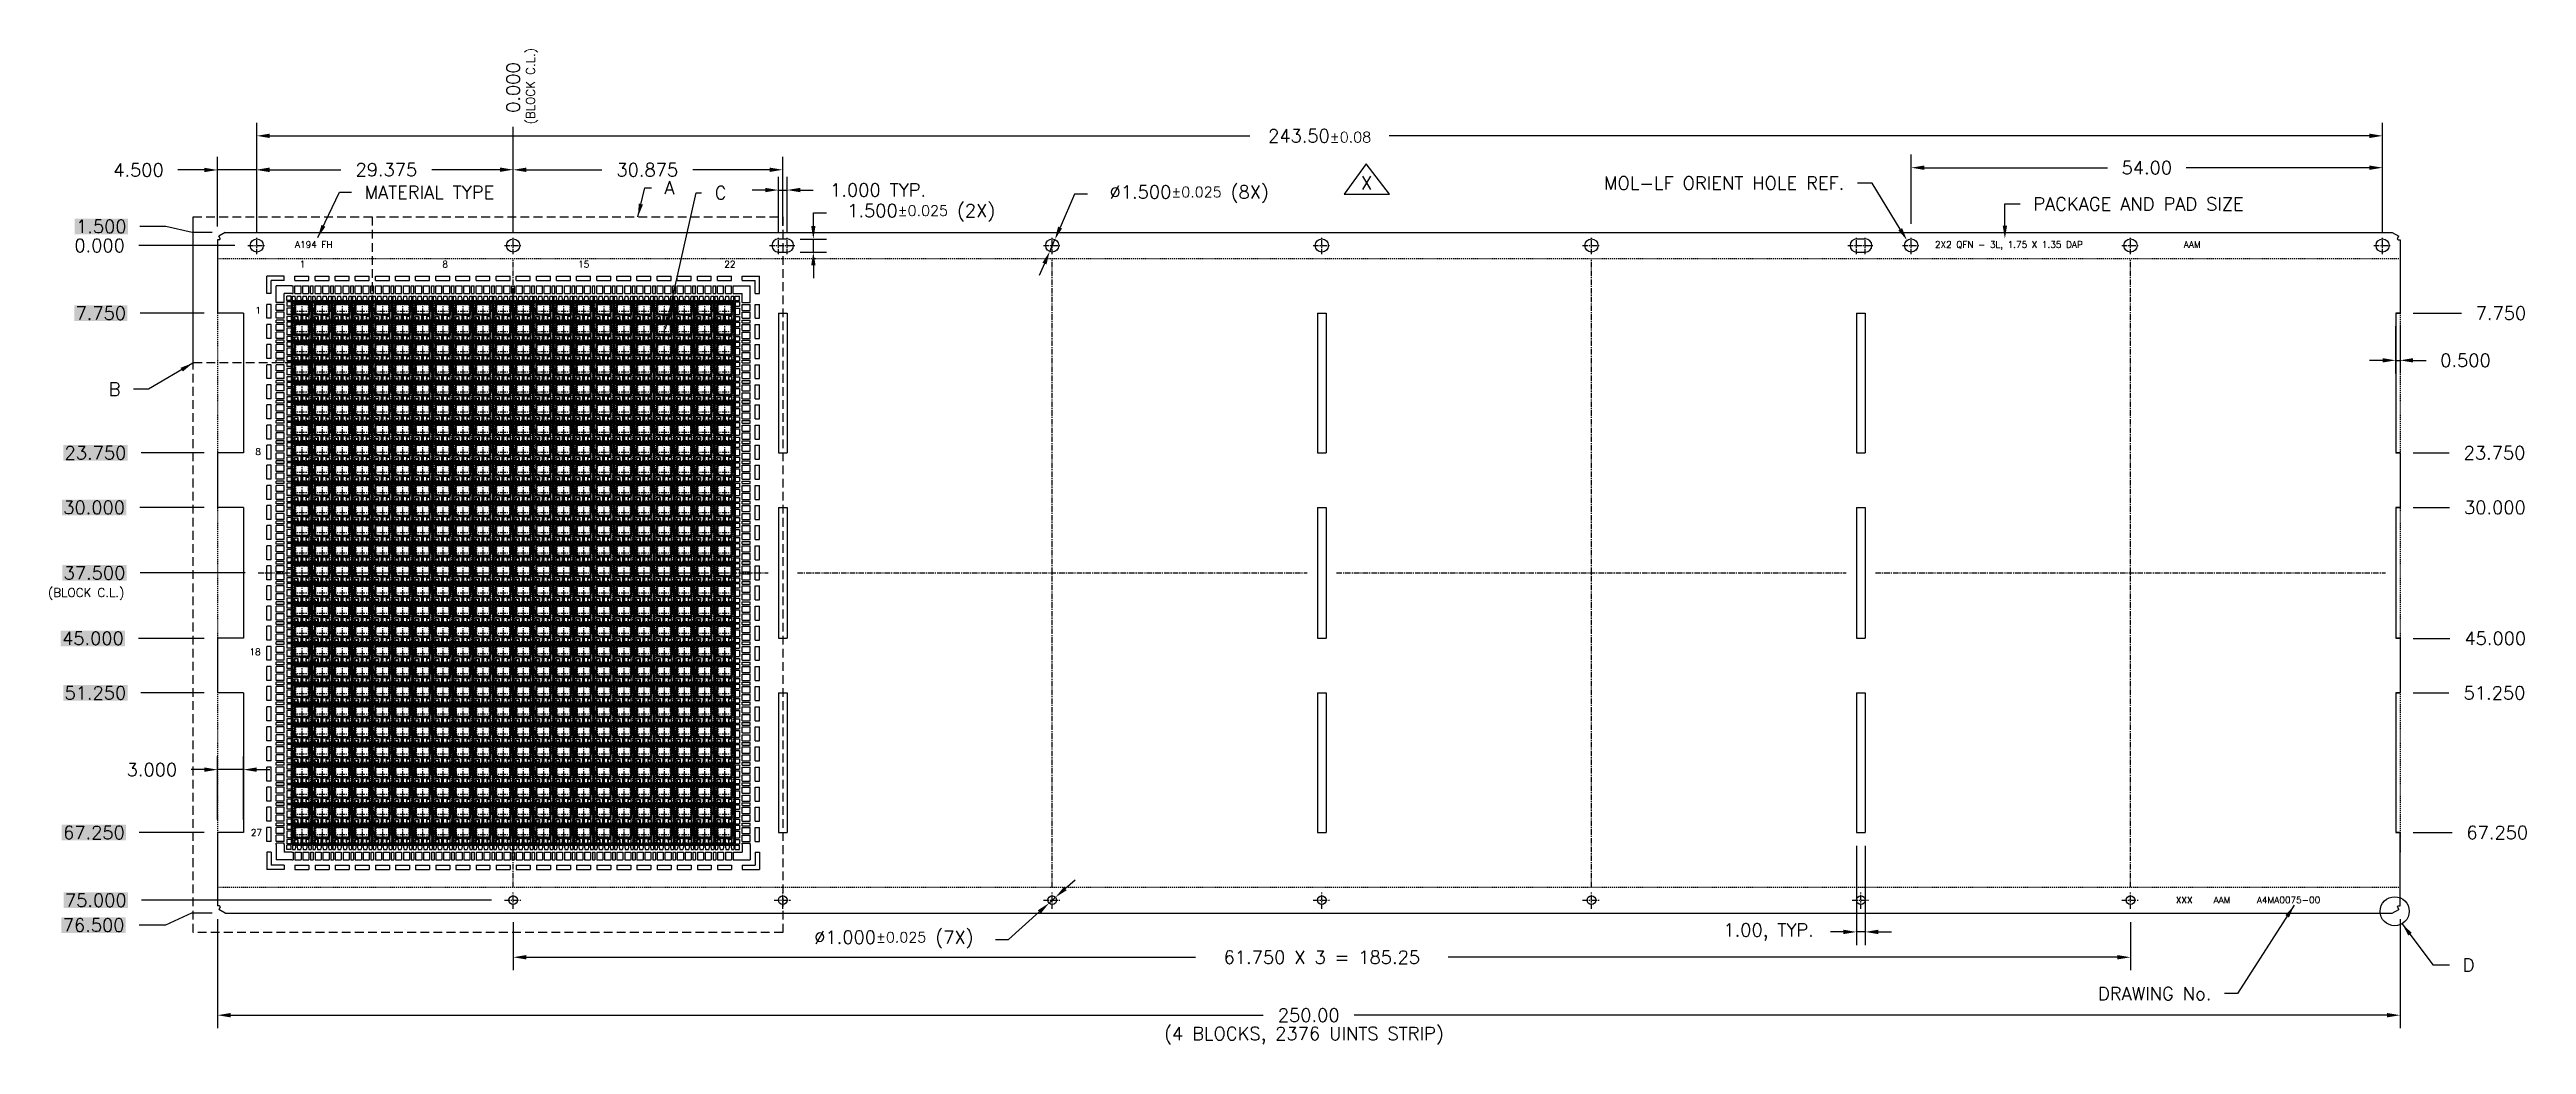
# Model space of a CAD drawing. Extents: x -723 to -440, y -65 to 49.
import ezdxf

# ---------------------------------------------------------------- set-up
doc = ezdxf.new("R2010")
doc.units = 0
doc.header["$LTSCALE"] = 0.5
for name, pattern in [('ACANSTGLM', [3, 2, -1]), ('CENTER', [2, 1.25, -0.25, 0.25, -0.25]), ('HIDDEN', [0.375, 0.25, -0.125]), ('HIDDEN2', [0.1875, 0.125, -0.0625])]:
    doc.linetypes.add(name, pattern=pattern)
for name, color, linetype in [('B', 5, 'Continuous'), ('C', 1, 'CENTER'), ('C-L', 6, 'HIDDEN'), ('D', 7, 'Continuous'), ('DIM', 7, 'Continuous'), ('H', 4, 'HIDDEN'), ('hatch', 7, 'CENTER'), ('HATCH O-L', 7, 'HIDDEN2'), ('HITACHI', 40, 'HIDDEN'), ('NOTES', 7, 'Continuous')]:
    doc.layers.add(name, color=color, linetype=linetype)
doc.styles.get("Standard").update_dxf_attribs({"font": 'ROMANS.SHX'})
doc.dimstyles.new('DIM 1', dxfattribs={"dimtxt": 1.5, "dimasz": 1.5, "dimexe": 1.5, "dimexo": 1.5, "dimgap": 1.5, "dimtad": 0, "dimtih": 1, "dimtoh": 1, "dimdec": 4, "dimzin": 1, "dimdsep": 46, "dimtxsty": 'STANDARD', "dimcen": 1.5, "dimclrd": 256, "dimclre": 256, "dimclrt": 256, "dimadec": 0, "dimazin": 2, "dimtfac": 1, "dimtdec": 4, "dimtmove": 0, "dimatfit": 3, "dimfxl": 1, "dimarcsym": 0})
doc.dimstyles.new('DIM 1$0', dxfattribs={"dimtxt": 1.5, "dimasz": 1.5, "dimexe": 1.5, "dimexo": 1.5, "dimgap": 1.5, "dimtad": 0, "dimtih": 1, "dimtoh": 1, "dimdec": 4, "dimzin": 1, "dimdsep": 46, "dimtxsty": 'STANDARD', "dimcen": 1.5, "dimclrd": 256, "dimclre": 256, "dimclrt": 256, "dimadec": 0, "dimazin": 2, "dimtfac": 1, "dimtdec": 4, "dimtmove": 0, "dimatfit": 3, "dimfxl": 1, "dimarcsym": 0})

msp = doc.modelspace()

# ---------------------------------------------------------------- texts
at = {"layer": 'D', "char_height": 1.5}
for s, insert, attachment_point in [('MOL-LF ORIENT HOLE REF.', (-517.7856, 34.4961), 3), ('PACKAGE AND PAD SIZE', (-496.1358, 32.1065), 1)]:
    msp.add_mtext(s, dxfattribs=dict(at, insert=insert, attachment_point=attachment_point))
at = {"layer": 'DIM', "insert": (-668.7626, 40.4759), "char_height": 1, "attachment_point": 1, "rotation": 90}
msp.add_mtext_dynamic_manual_height_columns('(BLOCK C.L.)', width=11.021041, gutter_width=1, heights=[0], dxfattribs=at)
at = {"layer": 'DIM', "char_height": 1.5}
for s, insert, attachment_point in [('X', (-573.1424, 33.7751), 4), ('MATERIAL TYPE', (-687.2712, 32.6961), 4), ('A', (-652.9241, 33.2115), 4), ('C', (-647.1639, 32.6369), 4), ('\\PB\\P ', (-715.2229, 10.1397), 6), ('\\PD\\P  ', (-446.9473, -55.8252), 4), ('DRAWING No.', (-475.7353, -59.1098), 6)]:
    msp.add_mtext(s, dxfattribs=dict(at, insert=insert, attachment_point=attachment_point))
at = {"layer": 'DIM', "attachment_point": 1}
for s, width, insert, char_height in [('(BLOCK C.L.)', 11.021041, (-723.5267, -12.667), 1), ('(4 BLOCKS, 2376 UINTS STRIP)', 46.888152, (-595.6912, -62.9335), 1.5)]:
    msp.add_mtext_dynamic_manual_height_columns(s, width=width, gutter_width=1, heights=[0], dxfattribs=dict(at, insert=insert, char_height=char_height))
at = {"layer": 'NOTES', "char_height": 0.75, "attachment_point": 1}
for s, insert in [('A194 FH', (-695.2464, 27.0802)), ('2X2 QFN - 3L, 1.75 X 1.35 DAP', (-507.4016, 27.0802)), ('AAM', (-478.8944, 27.0802)), ('1', (-694.7033, 24.8243)), ('8', (-678.3527, 24.8243)), ('15', (-662.8033, 24.8243)), ('22', (-646.0735, 24.8243)), ('1', (-699.792, 19.5479)), ('8', (-699.792, 3.3558)), ('18', (-700.4501, -19.5822)), ('27', (-700.2993, -40.2804)), ('XXX', (-479.8018, -48.0011)), ('AAM', (-475.4795, -48.0011)), ('A4MA0075-00', (-470.5285, -48.0011))]:
    msp.add_mtext_dynamic_manual_height_columns(s, width=46.888152, gutter_width=1, heights=[0], dxfattribs=dict(at, insert=insert))

# ---------------------------------------------------------------- blocks, each defined once
blk = doc.blocks.new('2X2_3L QFN')
at = {"layer": 'hatch'}
h = blk.add_hatch(dxfattribs=at)
h.set_pattern_fill('ANSI31', color=256, scale=0.02)
h.paths.add_polyline_path([(-1, 0.27, -0.414214), (-1.08, 0.35), (-1.08, 0.95), (-1.15, 0.95), (-1.15, -0.95), (-1.08, -0.95), (-1.08, 0.05, -0.414214), (-1, 0.12)])
h.paths.add_polyline_path([(1.15, 0.95), (1.07, 0.95), (1.07, 0.35, -0.414214), (1, 0.28), (1, 0.12, -0.414214), (1.07, 0.05), (1.07, -0.95), (1.15, -0.95)])
h = blk.add_hatch(dxfattribs=at)
h.set_pattern_fill('ANSI31', color=256, scale=0.02)
h.paths.add_polyline_path([(0.2, -0.45), (0.87, -0.45), (0.87, 0.05, -0.414214), (0.95, 0.12), (1, 0.12), (1, 0.28), (0.95, 0.28, -0.414214), (0.87, 0.35), (0.87, 0.38), (0.87, 0.9), (0.17, 0.9, -0.414214), (0.1, 0.97), (0.1, 0.95), (0.1, 0.93, 0.317837), (0.15, 0.86), (0.15, 0.76), (0.75, 0.76), (0.75, -0.29), (-0.55, -0.29), (-0.75, -0.09), (-0.75, 0.76), (-0.15, 0.76), (-0.15, 0.86, 0.317837), (-0.1, 0.93), (-0.1, 0.95), (-0.1, 0.97, -0.414214), (-0.18, 0.9), (-0.88, 0.9), (-0.88, 0.35, -0.414214), (-0.95, 0.27), (-1, 0.27), (-1, 0.12), (-0.95, 0.12, -0.414214), (-0.88, 0.05), (-0.88, -0.45), (-0.2, -0.45, -0.414214), (-0.1, -0.55), (-0.1, -0.94, -0.236068), (-0.07, -1), (0.07, -1, -0.236068), (0.1, -0.94), (0.1, -0.55, -0.414214)])
h = blk.add_hatch(dxfattribs=at)
h.set_pattern_fill('ANSI31', color=256, scale=0.02)
h.paths.add_polyline_path([(0.17, 1.07), (0.95, 1.07), (0.95, 1.15), (-0.95, 1.15), (-0.95, 1.07), (-0.18, 1.07)])
h = blk.add_hatch(dxfattribs=at)
h.set_pattern_fill('ANSI31', color=256, scale=0.02)
h.paths.add_polyline_path([(0.07, -1), (-0.07, -1, -0.40487), (-0.14, -1.08), (0.14, -1.08, -0.40487)])
h.paths.add_polyline_path([(0.95, -1.08), (0.75, -1.08), (0.55, -1.08), (0.55, -1.08), (0.14, -1.08, -0.008002), (0.14, -1.08), (-0.14, -1.08, -0.008002), (-0.15, -1.08), (-0.55, -1.08), (-0.75, -1.08), (-0.75, -1.08), (-0.95, -1.08), (-0.95, -1.15), (0.95, -1.15)])
h = blk.add_hatch(dxfattribs=at)
h.set_pattern_fill('ANSI31', color=256, scale=0.02)
h.paths.add_polyline_path([(-0.8, -0.6), (-0.85, -0.6), (-0.85, -0.93), (-0.82, -0.93, -0.085164), (-0.8, -0.93)])
h.paths.add_polyline_path([(-0.45, -0.6), (-0.5, -0.6), (-0.5, -0.93, -0.085164), (-0.48, -0.93), (-0.45, -0.93)])
h.paths.add_polyline_path([(0.5, -0.6), (0.45, -0.6), (0.45, -0.93), (0.47, -0.93, -0.085164), (0.5, -0.93)])
h.paths.add_polyline_path([(0.85, -0.6), (0.8, -0.6), (0.8, -0.93, -0.085164), (0.82, -0.93), (0.85, -0.93)])
at = {"layer": 'B'}
blk.add_line((0.45, -0.93), (0.47, -0.93), dxfattribs=at)
for points in [[(-0.18, 0.9), (-0.88, 0.9), (-0.88, 0.35, -0.414214), (-0.95, 0.27), (-1, 0.27, -0.414214), (-1.08, 0.35), (-1.08, 1.07), (-0.18, 1.07, -0.414214), (-0.1, 1), (-0.1, 0.97, -0.414214)], [(-0.1, -0.55, 0.414214), (-0.2, -0.45), (-0.88, -0.45), (-0.88, 0.05, 0.414214), (-0.95, 0.12), (-1, 0.12, 0.414214), (-1.08, 0.05), (-1.08, -1.08), (-0.75, -1.08), (-0.75, -1, 0.414214), (-0.82, -0.93), (-0.85, -0.93), (-0.85, -0.6), (-0.45, -0.6), (-0.45, -0.93), (-0.48, -0.93, 0.414214), (-0.55, -1), (-0.55, -1.08), (-0.15, -1.08, 0.720759), (-0.1, -0.94)], [(0.1, -0.94), (0.1, -0.55, -0.414214), (0.2, -0.45), (0.87, -0.45), (0.87, 0.05, -0.414214), (0.95, 0.12), (1, 0.12, -0.414214), (1.07, 0.05), (1.07, -1.08), (0.75, -1.08), (0.75, -1, -0.414214), (0.82, -0.93), (0.85, -0.93), (0.85, -0.6), (0.45, -0.6), (0.45, -0.93), (0.47, -0.93, -0.414214), (0.55, -1), (0.55, -1.08), (0.14, -1.08, -0.720759)], [(1, 0.28, 0.414214), (1.07, 0.35), (1.07, 1.07), (0.17, 1.07, 0.414214), (0.1, 1), (0.1, 0.97, 0.414214), (0.17, 0.9), (0.87, 0.9), (0.87, 0.38), (0.87, 0.35, 0.414214), (0.95, 0.28)]]:
    blk.add_lwpolyline(points, format="xyb", close=True, dxfattribs=at)
at = {"layer": 'C'}
for p, q in [((-1.32, 0), (1.4, 0)), ((0, 1.34), (0, -1.36))]:
    blk.add_line(p, q, dxfattribs=at)
at = {"layer": 'C-L'}
blk.add_line((1, 1), (-1, 1), dxfattribs=at)
blk.add_lwpolyline([(-1, 1), (1, 1), (1, -1), (-1, -1)], close=True, dxfattribs=at)
at = {"layer": 'H'}
for p, q in [((-1.08, 0.95), (-1.15, 0.95)), ((-0.95, 1.07), (-0.95, 1.15)), ((-0.18, 1.07), (0.17, 1.07)), ((-0.15, 0.86), (-0.15, 0.86)), ((-0.1, 0.95), (-0.1, 0.97)), ((0.1, 0.95), (0.1, 0.97)), ((0.15, 0.86), (0.15, 0.86)), ((0.95, 1.07), (0.95, 1.15)), ((1.07, 0.95), (1.15, 0.95)), ((-1.08, -0.95), (-1.15, -0.95)), ((-0.95, -1.08), (-0.95, -1.15)), ((-0.8, -0.6), (-0.8, -0.93)), ((-0.75, -1.08), (-0.55, -1.08)), ((-0.5, -0.6), (-0.5, -0.93)), ((0.5, -0.6), (0.5, -0.93)), ((0.55, -1.08), (0.75, -1.08)), ((0.8, -0.6), (0.8, -0.93)), ((0.95, -1.08), (0.95, -1.15)), ((1.07, -0.95), (1.15, -0.95))]:
    blk.add_line(p, q, dxfattribs=at)
blk.add_lwpolyline([(-0.1, 0.95), (-0.1, 0.93, -0.317837), (-0.15, 0.86), (-0.15, 0.76), (-0.75, 0.76), (-0.75, -0.09), (-0.55, -0.29), (0.75, -0.29), (0.75, 0.76), (0.15, 0.76), (0.15, 0.86, -0.317837), (0.1, 0.93), (0.1, 0.95)], format="xyb", dxfattribs=at)
at = {"layer": 'HATCH O-L'}
blk.add_lwpolyline([(-1.15, -1.15), (-1.15, 1.15), (1.15, 1.15), (1.15, -1.15)], close=True, dxfattribs=at)
blk = doc.blocks.new('H-SUPPORT')
at = {"layer": 'hatch'}
h = blk.add_hatch(dxfattribs=at)
h.set_pattern_fill('ANSI31', color=256, scale=0.02)
h.set_pattern_definition([(45, (536.18558, 348.402293), (-0.0449012806, 0.0449012806), [])])
h.paths.add_polyline_path([(1.75, 2.38), (-0.15, 2.38), (-0.15, 2.3), (1.75, 2.3)])
at = {"layer": 'B'}
for p, q in [((-0.35, 1.5), (-0.2, 1.5)), ((-0.35, 0.6), (-0.2, 0.6)), ((-0.27, 2.3), (0.05, 2.3)), ((-0.27, 2.3), (-0.27, 1.8)), ((-0.27, 1.8), (0.01, 1.8)), ((-0.2, 1.5), (-0.2, 0.6)), ((0, 1.5), (0.7, 1.5)), ((0, 1.5), (0, 0.6)), ((0, 0.6), (0.7, 0.6)), ((0, 0), (0, -0.5)), ((0.05, 2.15), (0.01, 1.8)), ((0.05, 2.3), (0.05, 2.15)), ((0.25, 2.3), (0.7, 2.3)), ((0.25, 2.3), (0.25, 2.15)), ((0.25, 2.15), (0.29, 1.8)), ((0.29, 1.8), (0.66, 1.8)), ((0.7, 2.15), (0.66, 1.8)), ((0.7, 2.3), (0.7, 2.15)), ((0.7, 1.5), (0.7, 0.6)), ((0.9, 2.3), (1.35, 2.3)), ((0.9, 2.3), (0.9, 2.15)), ((0.9, 2.15), (0.94, 1.8)), ((0.9, 1.5), (1.6, 1.5)), ((0.9, 1.5), (0.9, 0.6)), ((0.9, 0.6), (1.6, 0.6)), ((0.94, 1.8), (1.31, 1.8)), ((1.35, 2.15), (1.31, 1.8)), ((1.35, 2.3), (1.35, 2.15)), ((1.55, 2.3), (1.88, 2.3)), ((1.55, 2.3), (1.55, 2.15)), ((1.55, 2.15), (1.59, 1.8)), ((1.59, 1.8), (1.88, 1.8)), ((1.6, 1.5), (1.6, 0.6)), ((1.8, 1.5), (1.8, 0.6)), ((1.8, 1.5), (1.95, 1.5)), ((1.8, 0.6), (1.95, 0.6)), ((1.88, 2.3), (1.88, 1.8)), ((0, 0), (1.6, 0)), ((0, -0.5), (1.6, -0.5)), ((1.6, 0), (1.6, -0.5))]:
    blk.add_line(p, q, dxfattribs=at)
at = {"layer": 'H'}
for p, q in [((-0.15, 2.38), (-0.15, 2.3)), ((0.05, 2.3), (0.25, 2.3)), ((0.7, 2.3), (0.9, 2.3)), ((1.35, 2.3), (1.55, 2.3)), ((1.75, 2.38), (1.75, 2.3))]:
    blk.add_line(p, q, dxfattribs=at)
blk = doc.blocks.new('V-SUPPORT')
at = {"layer": 'hatch'}
h = blk.add_hatch(dxfattribs=at)
h.set_pattern_fill('ANSI31', color=256, scale=0.02)
h.set_pattern_definition([(45, (484.95498, 344.772493), (-0.0449012806, 0.0449012806), [])])
h.paths.add_polyline_path([(-0.8, 0.8524), (-0.8774, 0.8524), (-0.8774, -1.0524), (-0.8, -1.0524)])
at = {"layer": 'B'}
for p, q in [((-0.8, 0.975), (-0.3, 0.975)), ((-0.8, 0.975), (-0.8, 0.475)), ((-0.8, 0.475), (-0.3, 0.475)), ((-0.8, 0.275), (-0.3, 0.275)), ((-0.8, 0.275), (-0.8, -0.475)), ((-0.3, 0.975), (-0.3, 0.475)), ((-0.3, 0.275), (-0.3, -0.475)), ((0, 0.9), (0, 1.0524)), ((0, 0.9), (0.9, 0.9)), ((0, 0), (0, 0.7)), ((0, 0.7), (0.9, 0.7)), ((0, 0), (0.9, 0)), ((0.9, 0.9), (0.9, 1.0524)), ((0.9, 0), (0.9, 0.7)), ((1.5, -0.9), (1.5, 0.7)), ((1.5, 0.7), (2, 0.7)), ((2, -0.9), (2, 0.7)), ((-0.8, -0.475), (-0.3, -0.475)), ((-0.8, -0.675), (-0.8, -1.175)), ((-0.8, -0.675), (-0.3, -0.675)), ((-0.8, -1.175), (-0.3, -1.175)), ((-0.3, -0.675), (-0.3, -1.175)), ((0, -0.9), (0, -0.2)), ((0, -0.2), (0.9, -0.2)), ((0, -0.9), (0.9, -0.9)), ((0, -1.2524), (0, -1.1)), ((0, -1.1), (0.9, -1.1)), ((0.9, -0.9), (0.9, -0.2)), ((0.9, -1.2524), (0.9, -1.1)), ((1.5, -0.9), (2, -0.9))]:
    blk.add_line(p, q, dxfattribs=at)
at = {"layer": 'H'}
for p, q in [((-0.8774, 0.8524), (-0.8, 0.8524)), ((-0.8, 0.475), (-0.8, 0.275)), ((-0.8774, -1.0524), (-0.8, -1.0524)), ((-0.8, -0.475), (-0.8, -0.675))]:
    blk.add_line(p, q, dxfattribs=at)
blk = doc.blocks.new('*D3')
at = {"layer": 'Defpoints', "color": 0, "transparency": 16777216}
for p in [(17.88, -849.56), (267.88, -849.56), (267.88, -862.07)]:
    blk.add_point(p, dxfattribs=at)
at = {"layer": 'DIM', "lineweight": -2, "transparency": 16777216}
for p, q in [((17.88, -851.06), (17.88, -863.57)), ((267.88, -851.06), (267.88, -863.57)), ((19.38, -862.07), (137.67, -862.07)), ((266.38, -862.07), (148.1, -862.07))]:
    blk.add_line(p, q, dxfattribs=at)
at = {"layer": 'DIM', "transparency": 16777216}
for points in [[(19.38, -861.82), (19.38, -862.32), (17.88, -862.07)], [(266.38, -861.82), (266.38, -862.32), (267.88, -862.07)]]:
    blk.add_solid(points, dxfattribs=at)
at = {"layer": 'DIM', "transparency": 16777216, "insert": (142.88, -862.07), "char_height": 1.5, "attachment_point": 5}
blk.add_mtext('250.00', dxfattribs=at)
blk = doc.blocks.new('*D4')
at = {"layer": 'Defpoints', "color": 0, "transparency": 16777216}
for p in [(22.38, -765.24), (17.88, -773.23), (22.38, -773.9)]:
    blk.add_point(p, dxfattribs=at)
at = {"layer": 'DIM', "lineweight": -2, "transparency": 16777216}
for p, q in [((16.38, -765.24), (13.34, -765.24)), ((17.88, -771.73), (17.88, -763.74)), ((22.38, -765.24), (17.88, -765.24)), ((22.38, -772.4), (22.38, -763.74)), ((23.88, -765.24), (25.38, -765.24))]:
    blk.add_line(p, q, dxfattribs=at)
at = {"layer": 'DIM', "transparency": 16777216}
for points in [[(16.38, -764.99), (16.38, -765.49), (17.88, -765.24)], [(23.88, -764.99), (23.88, -765.49), (22.38, -765.24)]]:
    blk.add_solid(points, dxfattribs=at)
at = {"layer": 'DIM', "transparency": 16777216, "insert": (8.84, -765.24), "char_height": 1.5, "attachment_point": 5}
blk.add_mtext('4.500', dxfattribs=at)
blk = doc.blocks.new('*D5')
at = {"layer": 'Defpoints', "color": 0, "transparency": 16777216}
for p in [(265.88, -761.33), (22.38, -773.9), (265.88, -773.9)]:
    blk.add_point(p, dxfattribs=at)
at = {"layer": 'DIM', "lineweight": -2, "transparency": 16777216}
for p, q in [((22.38, -772.4), (22.38, -759.83)), ((265.88, -772.4), (265.88, -759.83)), ((23.88, -761.33), (136.15, -761.33)), ((264.38, -761.33), (152.11, -761.33))]:
    blk.add_line(p, q, dxfattribs=at)
at = {"layer": 'DIM', "transparency": 16777216}
for points in [[(23.88, -761.08), (23.88, -761.58), (22.38, -761.33)], [(264.38, -761.08), (264.38, -761.58), (265.88, -761.33)]]:
    blk.add_solid(points, dxfattribs=at)
at = {"layer": 'DIM', "transparency": 16777216, "insert": (144.13, -761.33), "char_height": 1.5, "attachment_point": 5}
blk.add_mtext('243.50{\\H1.200000;±0.08}', dxfattribs=at)
blk = doc.blocks.new('*D6')
at = {"layer": 'Defpoints', "color": 0, "transparency": 16777216}
for p in [(51.76, -765.21), (22.38, -773.9), (51.76, -773.9)]:
    blk.add_point(p, dxfattribs=at)
at = {"layer": 'DIM', "lineweight": -2, "transparency": 16777216}
for p, q in [((22.38, -772.4), (22.38, -763.71)), ((23.88, -765.21), (32.01, -765.21)), ((50.26, -765.21), (42.44, -765.21)), ((51.76, -772.4), (51.76, -763.71))]:
    blk.add_line(p, q, dxfattribs=at)
at = {"layer": 'DIM', "transparency": 16777216}
for points in [[(23.88, -764.96), (23.88, -765.46), (22.38, -765.21)], [(50.26, -764.96), (50.26, -765.46), (51.76, -765.21)]]:
    blk.add_solid(points, dxfattribs=at)
at = {"layer": 'DIM', "transparency": 16777216, "insert": (37.23, -765.21), "char_height": 1.5, "attachment_point": 5}
blk.add_mtext('29.375', dxfattribs=at)
blk = doc.blocks.new('*D7')
at = {"layer": 'Defpoints', "color": 0, "transparency": 16777216}
for p in [(82.63, -765.22), (51.76, -773.9), (82.63, -773.15)]:
    blk.add_point(p, dxfattribs=at)
at = {"layer": 'DIM', "lineweight": -2, "transparency": 16777216}
for p, q in [((51.76, -772.4), (51.76, -763.72)), ((53.26, -765.22), (61.91, -765.22)), ((81.13, -765.22), (72.34, -765.22)), ((82.63, -771.65), (82.63, -763.72))]:
    blk.add_line(p, q, dxfattribs=at)
at = {"layer": 'DIM', "transparency": 16777216}
for points in [[(53.26, -764.97), (53.26, -765.47), (51.76, -765.22)], [(81.13, -764.97), (81.13, -765.47), (82.63, -765.22)]]:
    blk.add_solid(points, dxfattribs=at)
at = {"layer": 'DIM', "transparency": 16777216, "insert": (67.12, -765.22), "char_height": 1.5, "attachment_point": 5}
blk.add_mtext('30.875', dxfattribs=at)
blk = doc.blocks.new('*D8')
at = {"layer": 'Defpoints', "color": 0, "transparency": 16777216}
for p in [(83.13, -767.54), (82.13, -773.9), (83.13, -773.9)]:
    blk.add_point(p, dxfattribs=at)
at = {"layer": 'DIM', "lineweight": -2, "transparency": 16777216}
for p, q in [((80.63, -767.54), (79.13, -767.54)), ((82.13, -772.4), (82.13, -766.04)), ((82.13, -767.54), (83.13, -767.54)), ((83.13, -772.4), (83.13, -766.04)), ((84.63, -767.54), (86.13, -767.54))]:
    blk.add_line(p, q, dxfattribs=at)
at = {"layer": 'DIM', "transparency": 16777216}
for points in [[(80.63, -767.29), (80.63, -767.79), (82.13, -767.54)], [(84.63, -767.29), (84.63, -767.79), (83.13, -767.54)]]:
    blk.add_solid(points, dxfattribs=at)
at = {"layer": 'DIM', "transparency": 16777216, "insert": (93.56, -767.54), "char_height": 1.5, "attachment_point": 5}
blk.add_mtext('1.000 TYP.', dxfattribs=at)
blk = doc.blocks.new('*D9')
at = {"layer": 'Defpoints', "color": 0, "transparency": 16777216}
for p in [(51.76, -760.3), (51.76, -772.9), (51.76, -811.4)]:
    blk.add_point(p, dxfattribs=at)
at = {"layer": 'DIM', "lineweight": -2, "transparency": 16777216}
blk.add_line((51.76, -771.4), (51.76, -760.3), dxfattribs=at)
at = {"layer": 'DIM', "transparency": 16777216, "insert": (51.76, -755.8), "char_height": 1.5, "attachment_point": 5, "rotation": 90}
blk.add_mtext('0.000', dxfattribs=at)
blk = doc.blocks.new('*D10')
at = {"layer": 'Defpoints', "color": 0, "transparency": 16777216}
for p in [(113.81, -773.21), (113.21, -774.58)]:
    blk.add_point(p, dxfattribs=at)
at = {"layer": 'DIM', "lineweight": -2, "transparency": 16777216}
for p, q in [((116.05, -768.02), (114.4, -771.83)), ((117.55, -768.02), (116.05, -768.02)), ((113.21, -774.58), (113.81, -773.21)), ((112.61, -775.96), (112.02, -777.34))]:
    blk.add_line(p, q, dxfattribs=at)
at = {"layer": 'DIM', "transparency": 16777216}
for points in [[(114.17, -771.73), (114.63, -771.93), (113.81, -773.21)], [(112.38, -775.86), (112.84, -776.06), (113.21, -774.58)]]:
    blk.add_solid(points, dxfattribs=at)
at = {"layer": 'DIM', "transparency": 16777216, "insert": (129.19, -768.02), "char_height": 1.5, "attachment_point": 5}
blk.add_mtext('\\A1;∅1.500{\\H1.200000;±0.025} (8X)', dxfattribs=at)
blk = doc.blocks.new('*D11')
at = {"layer": 'Defpoints', "color": 0, "transparency": 16777216}
for p in [(8.89, -773.9), (21.38, -773.9), (51.76, -773.9)]:
    blk.add_point(p, dxfattribs=at)
at = {"layer": 'DIM', "lineweight": -2, "transparency": 16777216}
blk.add_line((19.88, -773.9), (8.89, -773.9), dxfattribs=at)
at = {"layer": 'DIM', "color": 0, "transparency": 16777216, "insert": (4.39, -773.9), "char_height": 1.5, "attachment_point": 5}
blk.add_mtext('0.000', dxfattribs=at)
blk = doc.blocks.new('*D12')
at = {"layer": 'Defpoints', "color": 0, "transparency": 16777216}
for p in [(51.76, -773.9), (9.02, -811.4), (22.56, -811.4)]:
    blk.add_point(p, dxfattribs=at)
at = {"layer": 'DIM', "lineweight": -2, "transparency": 16777216}
blk.add_line((21.06, -811.4), (9.02, -811.4), dxfattribs=at)
at = {"layer": 'DIM', "color": 0, "transparency": 16777216, "insert": (3.8, -811.4), "char_height": 1.5, "attachment_point": 5, "bg_fill": 1, "box_fill_scale": 1.1, "bg_fill_color": 1, "bg_fill_transparency": 0}
blk.add_mtext('37.500', dxfattribs=at)
blk = doc.blocks.new('*D13')
at = {"layer": 'Defpoints', "color": 0, "transparency": 16777216}
for p in [(8.98, -771.71), (18.77, -772.4), (51.76, -773.9)]:
    blk.add_point(p, dxfattribs=at)
at = {"layer": 'DIM', "lineweight": -2, "transparency": 16777216}
for p, q in [((11.98, -771.71), (8.98, -771.71)), ((14.98, -772.4), (11.98, -771.71)), ((17.27, -772.4), (14.98, -772.4))]:
    blk.add_line(p, q, dxfattribs=at)
at = {"layer": 'DIM', "color": 0, "transparency": 16777216, "insert": (4.58, -771.71), "char_height": 1.5, "attachment_point": 5, "bg_fill": 1, "box_fill_scale": 1.1, "bg_fill_color": 1, "bg_fill_transparency": 0}
blk.add_mtext('1.500', dxfattribs=at)
blk = doc.blocks.new('*D14')
at = {"layer": 'Defpoints', "color": 0, "transparency": 16777216}
for p in [(51.76, -773.9), (9.02, -781.65), (17.88, -781.65)]:
    blk.add_point(p, dxfattribs=at)
at = {"layer": 'DIM', "lineweight": -2, "transparency": 16777216}
blk.add_line((16.38, -781.65), (9.02, -781.65), dxfattribs=at)
at = {"layer": 'DIM', "color": 0, "transparency": 16777216, "insert": (4.52, -781.65), "char_height": 1.5, "attachment_point": 5, "bg_fill": 1, "box_fill_scale": 1.1, "bg_fill_color": 1, "bg_fill_transparency": 0}
blk.add_mtext('7.750', dxfattribs=at)
blk = doc.blocks.new('*D15')
at = {"layer": 'Defpoints', "color": 0, "transparency": 16777216}
for p in [(51.76, -773.9), (9.13, -797.65), (17.88, -797.65)]:
    blk.add_point(p, dxfattribs=at)
at = {"layer": 'DIM', "lineweight": -2, "transparency": 16777216}
blk.add_line((16.38, -797.65), (9.13, -797.65), dxfattribs=at)
at = {"layer": 'DIM', "color": 0, "transparency": 16777216, "insert": (3.91, -797.65), "char_height": 1.5, "attachment_point": 5, "bg_fill": 1, "box_fill_scale": 1.1, "bg_fill_color": 1, "bg_fill_transparency": 0}
blk.add_mtext('23.750', dxfattribs=at)
blk = doc.blocks.new('*D16')
at = {"layer": 'Defpoints', "color": 0, "transparency": 16777216}
for p in [(51.76, -773.9), (8.98, -803.9), (17.88, -803.9)]:
    blk.add_point(p, dxfattribs=at)
at = {"layer": 'DIM', "lineweight": -2, "transparency": 16777216}
blk.add_line((16.38, -803.9), (8.98, -803.9), dxfattribs=at)
at = {"layer": 'DIM', "color": 0, "transparency": 16777216, "insert": (3.76, -803.9), "char_height": 1.5, "attachment_point": 5, "bg_fill": 1, "box_fill_scale": 1.1, "bg_fill_color": 1, "bg_fill_transparency": 0}
blk.add_mtext('30.000', dxfattribs=at)
blk = doc.blocks.new('*D17')
at = {"layer": 'Defpoints', "color": 0, "transparency": 16777216}
for p in [(51.76, -773.9), (8.84, -818.9), (17.88, -818.9)]:
    blk.add_point(p, dxfattribs=at)
at = {"layer": 'DIM', "lineweight": -2, "transparency": 16777216}
blk.add_line((16.38, -818.9), (8.84, -818.9), dxfattribs=at)
at = {"layer": 'DIM', "color": 0, "transparency": 16777216, "insert": (3.62, -818.9), "char_height": 1.5, "attachment_point": 5, "bg_fill": 1, "box_fill_scale": 1.1, "bg_fill_color": 1, "bg_fill_transparency": 0}
blk.add_mtext('45.000', dxfattribs=at)
blk = doc.blocks.new('*D18')
at = {"layer": 'Defpoints', "color": 0, "transparency": 16777216}
for p in [(51.76, -773.9), (9.12, -825.15), (17.88, -825.15)]:
    blk.add_point(p, dxfattribs=at)
at = {"layer": 'DIM', "lineweight": -2, "transparency": 16777216}
blk.add_line((16.38, -825.15), (9.12, -825.15), dxfattribs=at)
at = {"layer": 'DIM', "color": 0, "transparency": 16777216, "insert": (3.9, -825.15), "char_height": 1.5, "attachment_point": 5, "bg_fill": 1, "box_fill_scale": 1.1, "bg_fill_color": 1, "bg_fill_transparency": 0}
blk.add_mtext('51.250', dxfattribs=at)
blk = doc.blocks.new('*D19')
at = {"layer": 'Defpoints', "color": 0, "transparency": 16777216}
for p in [(51.76, -773.9), (8.92, -841.15), (17.88, -841.15)]:
    blk.add_point(p, dxfattribs=at)
at = {"layer": 'DIM', "lineweight": -2, "transparency": 16777216}
blk.add_line((16.38, -841.15), (8.92, -841.15), dxfattribs=at)
at = {"layer": 'DIM', "color": 0, "transparency": 16777216, "insert": (3.74, -841.15), "char_height": 1.5, "attachment_point": 5, "bg_fill": 1, "box_fill_scale": 1.1, "bg_fill_color": 1, "bg_fill_transparency": 0}
blk.add_mtext('67.250', dxfattribs=at)
blk = doc.blocks.new('*D20')
at = {"layer": 'Defpoints', "color": 0, "transparency": 16777216}
for p in [(51.76, -773.9), (9.17, -848.9), (50.76, -848.9)]:
    blk.add_point(p, dxfattribs=at)
at = {"layer": 'DIM', "lineweight": -2, "transparency": 16777216}
blk.add_line((49.26, -848.9), (9.17, -848.9), dxfattribs=at)
at = {"layer": 'DIM', "color": 0, "transparency": 16777216, "insert": (3.95, -848.9), "char_height": 1.5, "attachment_point": 5, "bg_fill": 1, "box_fill_scale": 1.1, "bg_fill_color": 1, "bg_fill_transparency": 0}
blk.add_mtext('75.000', dxfattribs=at)
blk = doc.blocks.new('*D21')
at = {"layer": 'Defpoints', "color": 0, "transparency": 16777216}
for p in [(17.88, -833.94), (17.88, -841.15), (20.88, -841.15)]:
    blk.add_point(p, dxfattribs=at)
at = {"layer": 'DIM', "lineweight": -2, "transparency": 16777216}
for p, q in [((16.38, -833.94), (14.88, -833.94)), ((17.88, -839.65), (17.88, -832.44)), ((20.88, -833.94), (17.88, -833.94)), ((20.88, -839.65), (20.88, -832.44)), ((22.38, -833.94), (23.88, -833.94))]:
    blk.add_line(p, q, dxfattribs=at)
at = {"layer": 'DIM', "transparency": 16777216}
for points in [[(16.38, -833.69), (16.38, -834.19), (17.88, -833.94)], [(22.38, -833.69), (22.38, -834.19), (20.88, -833.94)]]:
    blk.add_solid(points, dxfattribs=at)
at = {"layer": 'DIM', "transparency": 16777216, "insert": (10.38, -833.94), "char_height": 1.5, "attachment_point": 5}
blk.add_mtext('3.000', dxfattribs=at)
blk = doc.blocks.new('*D22')
at = {"layer": 'Defpoints', "color": 0, "transparency": 16777216}
for p in [(51.76, -773.9), (267.88, -781.65), (274.94, -781.65)]:
    blk.add_point(p, dxfattribs=at)
at = {"layer": 'DIM', "lineweight": -2, "transparency": 16777216}
blk.add_line((269.38, -781.65), (274.94, -781.65), dxfattribs=at)
at = {"layer": 'DIM', "transparency": 16777216, "insert": (279.44, -781.65), "char_height": 1.5, "attachment_point": 5}
blk.add_mtext('7.750', dxfattribs=at)
blk = doc.blocks.new('*D23')
at = {"layer": 'Defpoints', "color": 0, "transparency": 16777216}
for p in [(51.76, -773.9), (267.88, -797.65), (273.49, -797.65)]:
    blk.add_point(p, dxfattribs=at)
at = {"layer": 'DIM', "lineweight": -2, "transparency": 16777216}
blk.add_line((269.38, -797.65), (273.49, -797.65), dxfattribs=at)
at = {"layer": 'DIM', "transparency": 16777216, "insert": (278.7, -797.65), "char_height": 1.5, "attachment_point": 5}
blk.add_mtext('23.750', dxfattribs=at)
blk = doc.blocks.new('*D24')
at = {"layer": 'Defpoints', "color": 0, "transparency": 16777216}
for p in [(51.76, -773.9), (267.88, -803.9), (273.54, -803.9)]:
    blk.add_point(p, dxfattribs=at)
at = {"layer": 'DIM', "lineweight": -2, "transparency": 16777216}
blk.add_line((269.38, -803.9), (273.54, -803.9), dxfattribs=at)
at = {"layer": 'DIM', "transparency": 16777216, "insert": (278.75, -803.9), "char_height": 1.5, "attachment_point": 5}
blk.add_mtext('30.000', dxfattribs=at)
blk = doc.blocks.new('*D25')
at = {"layer": 'Defpoints', "color": 0, "transparency": 16777216}
for p in [(51.76, -773.9), (267.88, -818.9), (273.57, -818.9)]:
    blk.add_point(p, dxfattribs=at)
at = {"layer": 'DIM', "lineweight": -2, "transparency": 16777216}
blk.add_line((269.38, -818.9), (273.57, -818.9), dxfattribs=at)
at = {"layer": 'DIM', "transparency": 16777216, "insert": (278.79, -818.9), "char_height": 1.5, "attachment_point": 5}
blk.add_mtext('45.000', dxfattribs=at)
blk = doc.blocks.new('*D26')
at = {"layer": 'Defpoints', "color": 0, "transparency": 16777216}
for p in [(51.76, -773.9), (267.88, -825.15), (273.48, -825.15)]:
    blk.add_point(p, dxfattribs=at)
at = {"layer": 'DIM', "lineweight": -2, "transparency": 16777216}
blk.add_line((269.38, -825.15), (273.48, -825.15), dxfattribs=at)
at = {"layer": 'DIM', "transparency": 16777216, "insert": (278.7, -825.15), "char_height": 1.5, "attachment_point": 5}
blk.add_mtext('51.250', dxfattribs=at)
blk = doc.blocks.new('*D27')
at = {"layer": 'Defpoints', "color": 0, "transparency": 16777216}
for p in [(51.76, -773.9), (267.88, -841.15), (273.84, -841.15)]:
    blk.add_point(p, dxfattribs=at)
at = {"layer": 'DIM', "lineweight": -2, "transparency": 16777216}
blk.add_line((269.38, -841.15), (273.84, -841.15), dxfattribs=at)
at = {"layer": 'DIM', "transparency": 16777216, "insert": (279.02, -841.15), "char_height": 1.5, "attachment_point": 5}
blk.add_mtext('67.250', dxfattribs=at)
blk = doc.blocks.new('*D28')
at = {"layer": 'Defpoints', "color": 0, "transparency": 16777216}
for p in [(267.38, -781.65), (267.88, -781.65), (267.88, -787.05)]:
    blk.add_point(p, dxfattribs=at)
at = {"layer": 'DIM', "lineweight": -2, "transparency": 16777216}
for p, q in [((267.38, -783.15), (267.38, -788.55)), ((267.88, -783.15), (267.88, -788.55)), ((265.88, -787.05), (264.38, -787.05)), ((267.38, -787.05), (267.88, -787.05)), ((269.38, -787.05), (270.88, -787.05))]:
    blk.add_line(p, q, dxfattribs=at)
at = {"layer": 'DIM', "transparency": 16777216}
for points in [[(265.88, -786.8), (265.88, -787.3), (267.38, -787.05)], [(269.38, -786.8), (269.38, -787.3), (267.88, -787.05)]]:
    blk.add_solid(points, dxfattribs=at)
at = {"layer": 'DIM', "transparency": 16777216, "insert": (275.38, -787.05), "char_height": 1.5, "attachment_point": 5}
blk.add_mtext('0.500', dxfattribs=at)
blk = doc.blocks.new('*D29')
at = {"layer": 'Defpoints', "color": 0, "transparency": 16777216}
for p in [(51.76, -849.9), (237.01, -849.9), (237.01, -855.43)]:
    blk.add_point(p, dxfattribs=at)
at = {"layer": 'DIM', "lineweight": -2, "transparency": 16777216}
for p, q in [((51.76, -851.4), (51.76, -856.93)), ((237.01, -851.4), (237.01, -856.93)), ((53.26, -855.43), (129.92, -855.43)), ((235.51, -855.43), (158.85, -855.43))]:
    blk.add_line(p, q, dxfattribs=at)
at = {"layer": 'DIM', "transparency": 16777216}
for points in [[(53.26, -855.18), (53.26, -855.68), (51.76, -855.43)], [(235.51, -855.18), (235.51, -855.68), (237.01, -855.43)]]:
    blk.add_solid(points, dxfattribs=at)
at = {"layer": 'DIM', "transparency": 16777216, "insert": (144.38, -855.43), "char_height": 1.5, "attachment_point": 5}
blk.add_mtext('61.750 X 3 = 185.25', dxfattribs=at)
blk = doc.blocks.new('*D30')
at = {"layer": 'Defpoints', "color": 0, "transparency": 16777216}
for p in [(113.14, -849.23), (113.88, -848.56)]:
    blk.add_point(p, dxfattribs=at)
at = {"layer": 'DIM', "lineweight": -2, "transparency": 16777216}
for p, q in [((115, -847.56), (116.11, -846.56)), ((108.49, -853.39), (112.02, -850.23)), ((113.88, -848.56), (113.14, -849.23)), ((106.99, -853.39), (108.49, -853.39))]:
    blk.add_line(p, q, dxfattribs=at)
at = {"layer": 'DIM', "transparency": 16777216}
for points in [[(114.83, -847.38), (115.16, -847.75), (113.88, -848.56)], [(111.85, -850.05), (112.19, -850.42), (113.14, -849.23)]]:
    blk.add_solid(points, dxfattribs=at)
at = {"layer": 'DIM', "transparency": 16777216, "insert": (95.36, -853.39), "char_height": 1.5, "attachment_point": 5}
blk.add_mtext('\\A1;∅1.000{\\H1.200000;±0.025} (7X)', dxfattribs=at)
blk = doc.blocks.new('*D31')
at = {"lineweight": -2, "transparency": 16777216}
for p, q in [((205.63, -842.65), (205.63, -854.03)), ((206.63, -842.65), (206.63, -854.03)), ((204.13, -852.53), (202.63, -852.53)), ((206.63, -852.53), (205.63, -852.53)), ((208.13, -852.53), (209.63, -852.53))]:
    blk.add_line(p, q, dxfattribs=at)
at = {"transparency": 16777216}
for points in [[(204.13, -852.28), (204.13, -852.78), (205.63, -852.53)], [(208.13, -852.28), (208.13, -852.78), (206.63, -852.53)]]:
    blk.add_solid(points, dxfattribs=at)
at = {"layer": 'Defpoints', "color": 0, "transparency": 16777216}
for p in [(205.63, -841.15), (206.63, -841.15), (205.63, -852.53)]:
    blk.add_point(p, dxfattribs=at)
at = {"transparency": 16777216, "insert": (195.56, -852.53), "char_height": 1.5, "attachment_point": 5}
blk.add_mtext('1.00, TYP.', dxfattribs=at)
blk = doc.blocks.new('*D32')
at = {"layer": 'Defpoints', "color": 0, "transparency": 16777216}
for p in [(83.13, -773.15), (86.14, -773.15), (83.13, -774.65)]:
    blk.add_point(p, dxfattribs=at)
at = {"layer": 'DIM', "lineweight": -2, "transparency": 16777216}
for p, q in [((86.14, -771.65), (86.14, -770.15)), ((86.14, -770.15), (87.64, -770.15)), ((84.63, -773.15), (87.64, -773.15)), ((86.14, -774.65), (86.14, -773.15)), ((84.63, -774.65), (87.64, -774.65)), ((86.14, -776.15), (86.14, -777.65))]:
    blk.add_line(p, q, dxfattribs=at)
at = {"layer": 'DIM', "transparency": 16777216}
for points in [[(85.89, -771.65), (86.39, -771.65), (86.14, -773.15)], [(85.89, -776.15), (86.39, -776.15), (86.14, -774.65)]]:
    blk.add_solid(points, dxfattribs=at)
at = {"layer": 'DIM', "transparency": 16777216, "insert": (98.49, -770.15), "char_height": 1.5, "attachment_point": 5}
blk.add_mtext('\\A1;1.500{\\H1.200000;±0.025} (2X)', dxfattribs=at)
blk = doc.blocks.new('*D33')
at = {"layer": 'D', "lineweight": -2, "transparency": 16777216}
for p, q in [((211.88, -771.4), (211.88, -763.48)), ((213.38, -764.98), (234.38, -764.98)), ((264.38, -764.98), (243.38, -764.98)), ((265.88, -771.65), (265.88, -763.48))]:
    blk.add_line(p, q, dxfattribs=at)
at = {"layer": 'D', "transparency": 16777216}
for points in [[(213.38, -764.73), (213.38, -765.23), (211.88, -764.98)], [(264.38, -764.73), (264.38, -765.23), (265.88, -764.98)]]:
    blk.add_solid(points, dxfattribs=at)
at = {"layer": 'Defpoints', "color": 0, "transparency": 16777216}
for p in [(265.88, -764.98), (211.88, -772.9), (265.88, -773.15)]:
    blk.add_point(p, dxfattribs=at)
at = {"layer": 'D', "transparency": 16777216, "insert": (238.88, -764.98), "char_height": 1.5, "attachment_point": 5}
blk.add_mtext('54.00', dxfattribs=at)
blk = doc.blocks.new('*D34')
at = {"layer": 'D', "lineweight": -2, "transparency": 16777216}
for p, q in [((14.92, -850.4), (11.92, -851.75)), ((17.27, -850.4), (14.92, -850.4)), ((11.92, -851.75), (8.92, -851.75))]:
    blk.add_line(p, q, dxfattribs=at)
at = {"layer": 'Defpoints', "color": 0, "transparency": 16777216}
for p in [(51.76, -773.9), (18.77, -850.4), (8.92, -851.75)]:
    blk.add_point(p, dxfattribs=at)
at = {"layer": 'D', "transparency": 16777216, "insert": (3.7, -851.75), "char_height": 1.5, "attachment_point": 5, "bg_fill": 1, "box_fill_scale": 1.1, "bg_fill_color": 1, "bg_fill_transparency": 0}
blk.add_mtext('76.500', dxfattribs=at)

# ---------------------------------------------------------------- dimensions: what is measured, and where the dimension line sits
dim = msp.add_linear_dim(base=(-516.374, -52.0426), p1=(-515.374, -40.6561), p2=(-516.374, -40.6561), text='<>, TYP.', dimstyle='DIM 1', override={"dimdec": 2})
dim.commit()
dim.dimension.update_dxf_attribs({"geometry": '*D31', "text_midpoint": (-526.4455, -52.0426), "insert": (-722.0066, 800.4904)})
at = {"layer": 'D'}
dim = msp.add_linear_dim(base=(-456.124, 35.5135), p1=(-510.124, 27.5939), p2=(-456.124, 27.3439), dimstyle='DIM 1$0', override={"dimdec": 2}, dxfattribs=at)
dim.commit()
dim.dimension.update_dxf_attribs({"geometry": '*D33', "text_midpoint": (-483.124, 35.5135), "insert": (-722.0066, 800.4904)})
dim = msp.add_ordinate_dim(feature_location=(-703.235, -49.9061), offset=(-9.8561, -1.3502), dtype=0, origin=(-670.249, 26.5939), dimstyle='DIM 1', override={"dimdec": 3, "dimtfill": 2, "dimtfillclr": 1}, dxfattribs=at)
dim.commit()
dim.dimension.update_dxf_attribs({"geometry": '*D34', "text_midpoint": (-718.3054, -51.2563), "insert": (-722.0066, 800.4904)})
at = {"layer": 'DIM'}
for feature_location, offset, dtype, origin, override, picture, middle, set_off in [((-670.2490220467, 27.5938974144), (0, 12.5920722036), 1, (-670.2490220467, -10.9061025856), {"dimdec": 3}, '*D9', (-670.2490220467, 44.6859696181), (-722.0066206137, 800.4904289723)), ((-703.235, 28.0939), (-9.7947, 0.6824), 0, (-670.249, 26.5939), {"dimdec": 3, "dimclrt": 0, "dimtfill": 2, "dimtfillclr": 1}, '*D13', (-717.4226, 28.7763), (-722.0066, 800.4904)), ((-704.124, -18.4061), (-9.0449, 0), 0, (-670.249, 26.5939), {"dimdec": 3, "dimclrt": 0, "dimtfill": 2, "dimtfillclr": 1}, '*D17', (-718.3832, -18.4061), (-722.0066, 800.4904)), ((-704.124, -40.6561), (-8.9625, 0), 0, (-670.249, 26.5939), {"dimdec": 3, "dimclrt": 0, "dimtfill": 2, "dimtfillclr": 1}, '*D19', (-718.2651, -40.6561), (-722.0066, 800.4904)), ((-704.124, -3.4061), (-8.9062, 0), 0, (-670.249, 26.5939), {"dimdec": 3, "dimclrt": 0, "dimtfill": 2, "dimtfillclr": 1}, '*D16', (-718.2445, -3.4061), (-722.0066, 800.4904)), ((-699.4494, -10.9061), (-13.5416, 0), 0, (-670.249, 26.5939), {"dimdec": 3, "dimclrt": 0, "dimtfill": 2, "dimtfillclr": 1}, '*D12', (-718.2053, -10.9061), (-722.0066, 800.4904)), ((-704.124, -24.6561), (-8.7675, 0), 0, (-670.249, 26.5939), {"dimdec": 3, "dimclrt": 0, "dimtfill": 2, "dimtfillclr": 1}, '*D18', (-718.1058, -24.6561), (-722.0066, 800.4904)), ((-704.124, 2.8439), (-8.7559, 0), 0, (-670.249, 26.5939), {"dimdec": 3, "dimclrt": 0, "dimtfill": 2, "dimtfillclr": 1}, '*D15', (-718.0942, 2.8439), (-722.0066, 800.4904)), ((-671.249, -48.4061), (-41.592, 0), 0, (-670.249, 26.5939), {"dimdec": 3, "dimclrt": 0, "dimtfill": 2, "dimtfillclr": 1}, '*D20', (-718.0553, -48.4061), (-722.0066, 800.4904)), ((-704.124, 18.8439), (-8.8643, 0), 0, (-670.249, 26.5939), {"dimdec": 3, "dimclrt": 0, "dimtfill": 2, "dimtfillclr": 1}, '*D14', (-717.4883, 18.8439), (-722.0066, 800.4904)), ((-454.124, 18.8439), (7.0586, 0), 0, (-670.249, 26.5939), {"dimdec": 3}, '*D22', (-442.5655, 18.8439), (-722.0066, 800.4904)), ((-454.124, 2.8439), (5.6045, 0), 0, (-670.249, 26.5939), {"dimdec": 3}, '*D23', (-443.3052, 2.8439), (-722.0066, 800.4904)), ((-454.124, -3.4061), (5.6563, 0), 0, (-670.249, 26.5939), {"dimdec": 3}, '*D24', (-443.2535, -3.4061), (-722.0066, 800.4904)), ((-454.124, -18.4061), (5.6915, 0), 0, (-670.249, 26.5939), {"dimdec": 3}, '*D25', (-443.2182, -18.4061), (-722.0066, 800.4904)), ((-454.124, -24.6561), (5.5986, 0), 0, (-670.249, 26.5939), {"dimdec": 3}, '*D26', (-443.3112, -24.6561), (-722.0066, 800.4904)), ((-454.124, -40.6561), (5.9581, 0), 0, (-670.249, 26.5939), {"dimdec": 3}, '*D27', (-442.9873, -40.6561), (-722.0066, 800.4904))]:
    dim = msp.add_ordinate_dim(feature_location=feature_location, offset=offset, dtype=dtype, origin=origin, dimstyle='DIM 1', override=override, dxfattribs=at)
    dim.commit()
    dim.dimension.update_dxf_attribs({"geometry": picture, "text_midpoint": middle, "insert": set_off})
for base, p1, p2, override, picture, middle in [((-456.124, 39.1608), (-699.624, 26.5939), (-456.124, 26.5939), {"dimgap": 1.5, "dimdec": 2, "dimtol": 1, "dimlim": 0, "dimtp": 0.08, "dimtm": 0.08, "dimtfac": 0.8, "dimtdec": 2}, '*D5', (-577.874, 39.1608)), ((-699.624, 35.2459), (-704.124, 27.2557), (-699.624, 26.5939), {"dimdec": 3}, '*D4', (-713.1671, 35.2459)), ((-670.249, 35.276), (-699.624, 26.5939), (-670.249, 26.5939), {"dimdec": 3}, '*D6', (-684.7794, 35.276)), ((-639.374, 35.2712), (-670.249, 26.5939), (-639.374, 27.3439), {"dimdec": 3}, '*D7', (-654.8851, 35.2712)), ((-454.124, -61.5821), (-704.124, -49.0679), (-454.124, -49.0679), {"dimdec": 2}, '*D3', (-579.124, -61.5821))]:
    dim = msp.add_linear_dim(base=base, p1=p1, p2=p2, dimstyle='DIM 1', override=override, dxfattribs=at)
    dim.commit()
    dim.dimension.update_dxf_attribs({"geometry": picture, "text_midpoint": middle, "dimtype": 128, "insert": (-722.0066, 800.4904)})
dim = msp.add_linear_dim(base=(-638.874, 32.9518), p1=(-639.874, 26.5939), p2=(-638.874, 26.5939), text='<> TYP.', dimstyle='DIM 1', override={"dimdec": 3}, dxfattribs=at)
dim.commit()
dim.dimension.update_dxf_attribs({"geometry": '*D8', "text_midpoint": (-628.4455, 32.9518), "dimtype": 128, "insert": (-722.0066, 800.4904)})
for p1, p2, text, picture, middle in [((-608.797, 25.9056), (-608.2011, 27.2822), '<> (8X)', '*D10', (-592.8208, 32.4677)), ((-608.1268, -48.0723), (-608.8713, -48.7399), '<> (7X)', '*D30', (-626.6488, -52.902))]:
    dim = msp.add_diameter_dim_2p(p1=p1, p2=p2, text=text, dimstyle='DIM 1', override={"dimgap": 1.5, "dimdec": 3, "dimtol": 1, "dimlim": 0, "dimtp": 0.025, "dimtm": 0.025, "dimtfac": 0.8, "dimtolj": 1}, dxfattribs=at)
    dim.commit()
    dim.dimension.update_dxf_attribs({"geometry": picture, "text_midpoint": middle, "dimtype": 131, "insert": (-722.0066, 800.4904)})
dim = msp.add_linear_dim(base=(-635.8701, 27.3439), p1=(-638.874, 25.8439), p2=(-638.874, 27.3439), angle=90, text='<> (2X)', dimstyle='DIM 1', override={"dimgap": 1.5, "dimdec": 3, "dimtol": 1, "dimlim": 0, "dimtp": 0.025, "dimtm": 0.025, "dimtfac": 0.8, "dimtolj": 1}, dxfattribs=at)
dim.commit()
dim.dimension.update_dxf_attribs({"geometry": '*D32', "text_midpoint": (-623.5201, 30.3439), "insert": (-722.0066, 800.4904)})
at = {"layer": 'DIM', "color": 0}
dim = msp.add_ordinate_dim(feature_location=(-700.6240220467, 26.5938974144), offset=(-12.4884645855, 0), dtype=0, origin=(-670.2490220467, 26.5938974144), dimstyle='DIM 1', override={"dimdec": 3, "dimclrt": 0}, dxfattribs=at)
dim.commit()
dim.dimension.update_dxf_attribs({"geometry": '*D11', "text_midpoint": (-717.6124866322, 26.5938974144), "insert": (-722.0066206137, 800.4904289723)})
at = {"layer": 'DIM'}
for base, p1, p2, picture, middle in [((-454.124, 13.4367), (-454.624, 18.8439), (-454.124, 18.8439), '*D28', (-446.624, 13.4367)), ((-704.124, -33.4478), (-701.124, -40.6561), (-704.124, -40.6561), '*D21', (-711.624, -33.4478))]:
    dim = msp.add_linear_dim(base=base, p1=p1, p2=p2, dimstyle='DIM 1', override={"dimdec": 3}, dxfattribs=at)
    dim.commit()
    dim.dimension.update_dxf_attribs({"geometry": picture, "text_midpoint": middle, "insert": (-722.0066, 800.4904)})
dim = msp.add_linear_dim(base=(-484.999, -54.9426), p1=(-670.249, -49.4061), p2=(-484.999, -49.4061), text='61.750 X 3 = <>', dimstyle='DIM 1', override={"dimdec": 2}, dxfattribs=at)
dim.commit()
dim.dimension.update_dxf_attribs({"geometry": '*D29', "text_midpoint": (-577.624, -54.9426), "insert": (-722.0066, 800.4904)})

# ---------------------------------------------------------------- hatches: boundary and pattern name
at = {"layer": 'hatch'}
h = msp.add_hatch(dxfattribs=at)
h.set_pattern_fill('ANSI31', color=256, scale=0.02)
h.set_pattern_definition([(45, (-159.06384, 363.92879), (-0.0449012806, 0.0449012806), [])])
h.paths.add_polyline_path([(-644.8188, 20.0087), (-644.8962, 20.0087), (-644.8962, 18.1039), (-644.8188, 18.1039)])

# ---------------------------------------------------------------- linework, layer by layer
at = {"layer": 'B'}
for p, q in [((-704.124, 27.2557), (-704.124, 18.8439)), ((-703.235, 28.0939), (-455.013, 28.0939)), ((-639.874, 27.3439), (-638.874, 27.3439)), ((-639.874, 25.8439), (-638.874, 25.8439)), ((-516.374, 27.3439), (-515.374, 27.3439)), ((-516.374, 25.8439), (-515.374, 25.8439)), ((-454.124, 27.2557), (-454.124, 18.8439)), ((-696.4905, 23.0861), (-698.4792, 23.0861)), ((-698.4792, 21.0974), (-698.4792, 23.0861)), ((-696.4905, 22.5861), (-696.4905, 23.0861)), ((-644.0075, 23.0861), (-642.0188, 23.0861)), ((-644.0075, 22.5861), (-644.0075, 23.0861)), ((-642.0188, 21.0974), (-642.0188, 23.0861)), ((-697.9792, 21.0974), (-698.4792, 21.0974)), ((-696.4905, 22.5861), (-697.9792, 22.5861)), ((-697.9792, 21.0974), (-697.9792, 22.5861)), ((-695.6018, 21.9861), (-697.3792, 21.9861)), ((-697.3792, 20.2087), (-697.3792, 21.9861)), ((-695.6018, 21.0861), (-696.4792, 21.0861)), ((-696.4792, 20.2087), (-696.4792, 21.0861)), ((-695.6792, 20.7861), (-696.1792, 20.7861)), ((-696.1792, 20.2861), (-696.1792, 20.7861)), ((-695.6792, 20.2861), (-696.1792, 20.2861)), ((-695.6792, 20.2861), (-695.6792, 20.7861)), ((-644.8962, 21.9861), (-643.1188, 21.9861)), ((-644.8962, 21.0861), (-644.0188, 21.0861)), ((-644.8188, 20.7861), (-644.3188, 20.7861)), ((-644.8188, 20.2861), (-644.8188, 20.7861)), ((-644.8188, 20.2861), (-644.3188, 20.2861)), ((-644.8188, 20.1313), (-644.6158, 20.1313)), ((-644.3188, 20.2861), (-644.3188, 20.7861)), ((-644.0188, 20.2087), (-644.0188, 21.0861)), ((-644.0075, 22.5861), (-642.5188, 22.5861)), ((-643.1188, 20.2087), (-643.1188, 21.9861)), ((-642.5188, 21.0974), (-642.5188, 22.5861)), ((-642.5188, 21.0974), (-642.0188, 21.0974)), ((-701.124, 18.8439), (-704.124, 18.8439)), ((-701.124, 18.8439), (-701.124, 15.655)), ((-701.124, 18.8439), (-701.124, 2.8439)), ((-639.874, 18.8439), (-639.874, 2.8439)), ((-639.874, 18.8439), (-638.874, 18.8439)), ((-638.874, 18.8439), (-638.874, 2.8439)), ((-578.124, 18.8439), (-578.124, 2.8439)), ((-578.124, 18.8439), (-577.124, 18.8439)), ((-577.124, 18.8439), (-577.124, 2.8439)), ((-516.374, 18.8439), (-516.374, 2.8439)), ((-516.374, 18.8439), (-515.374, 18.8439)), ((-515.374, 18.8439), (-515.374, 2.8439)), ((-454.624, 18.8439), (-454.624, 2.8439)), ((-454.124, 18.8439), (-454.624, 18.8439)), ((-454.624, 18.8439), (-454.624, 2.8439)), ((-454.624, 18.8439), (-454.124, 18.8439)), ((-454.124, 18.8439), (-454.124, 18.8439)), ((-704.124, 2.8439), (-704.124, -3.4061)), ((-701.124, 2.8439), (-704.124, 2.8439)), ((-639.874, 2.8439), (-638.874, 2.8439)), ((-578.124, 2.8439), (-577.124, 2.8439)), ((-516.374, 2.8439), (-515.374, 2.8439)), ((-454.124, 2.8439), (-454.624, 2.8439)), ((-454.624, 2.8439), (-454.124, 2.8439)), ((-454.124, 2.8439), (-454.124, 2.8439)), ((-454.124, 2.8439), (-454.124, -3.4061)), ((-701.124, -3.4061), (-704.124, -3.4061)), ((-701.124, -3.4061), (-701.124, -18.4061)), ((-639.874, -3.4061), (-639.874, -18.4061)), ((-639.874, -3.4061), (-638.874, -3.4061)), ((-638.874, -3.4061), (-638.874, -18.4061)), ((-578.124, -3.4061), (-578.124, -18.4061)), ((-578.124, -3.4061), (-577.124, -3.4061)), ((-577.124, -3.4061), (-577.124, -18.4061)), ((-516.374, -3.4061), (-516.374, -18.4061)), ((-516.374, -3.4061), (-515.374, -3.4061)), ((-515.374, -3.4061), (-515.374, -18.4061)), ((-454.624, -3.4061), (-454.624, -18.4061)), ((-454.124, -3.4061), (-454.624, -3.4061)), ((-454.624, -3.4061), (-454.624, -18.4061)), ((-454.624, -3.4061), (-454.124, -3.4061)), ((-454.124, -3.4061), (-454.124, -3.4061)), ((-704.124, -18.4061), (-704.124, -24.6561)), ((-701.124, -18.4061), (-704.124, -18.4061)), ((-639.874, -18.4061), (-638.874, -18.4061)), ((-578.124, -18.4061), (-577.124, -18.4061)), ((-516.374, -18.4061), (-515.374, -18.4061)), ((-454.124, -18.4061), (-454.624, -18.4061)), ((-454.624, -18.4061), (-454.124, -18.4061)), ((-454.124, -18.4061), (-454.124, -18.4061)), ((-454.124, -18.4061), (-454.124, -24.6561)), ((-701.124, -24.6561), (-704.124, -24.6561)), ((-701.124, -24.6561), (-701.124, -40.6561)), ((-639.874, -24.6561), (-639.874, -40.6561)), ((-639.874, -24.6561), (-638.874, -24.6561)), ((-638.874, -24.6561), (-638.874, -40.6561)), ((-578.124, -24.6561), (-578.124, -40.6561)), ((-578.124, -24.6561), (-577.124, -24.6561)), ((-577.124, -24.6561), (-577.124, -40.6561)), ((-516.374, -24.6561), (-516.374, -40.6561)), ((-516.374, -24.6561), (-515.374, -24.6561)), ((-515.374, -24.6561), (-515.374, -40.6561)), ((-454.124, -24.6561), (-454.624, -24.6561)), ((-454.624, -24.6561), (-454.624, -40.6561)), ((-454.624, -24.6561), (-454.624, -40.6561)), ((-454.624, -24.6561), (-454.124, -24.6561)), ((-704.124, -40.6561), (-704.124, -49.0679)), ((-701.124, -40.6561), (-704.124, -40.6561)), ((-697.3792, -42.0209), (-697.3792, -43.7983)), ((-696.4792, -42.0209), (-696.4792, -42.8983)), ((-695.6792, -42.0983), (-696.1792, -42.0983)), ((-696.1792, -42.5983), (-696.1792, -42.0983)), ((-695.6792, -42.5983), (-695.6792, -42.0983)), ((-644.8188, -42.0983), (-644.3188, -42.0983)), ((-644.8188, -42.5983), (-644.8188, -42.0983)), ((-644.3188, -42.5983), (-644.3188, -42.0983)), ((-644.0188, -42.0209), (-644.0188, -42.8983)), ((-643.1188, -42.0209), (-643.1188, -43.7983)), ((-639.874, -40.6561), (-638.874, -40.6561)), ((-578.124, -40.6561), (-577.124, -40.6561)), ((-516.374, -40.6561), (-515.374, -40.6561)), ((-454.124, -40.6561), (-454.624, -40.6561)), ((-454.624, -40.6561), (-454.124, -40.6561)), ((-454.124, -40.6561), (-454.124, -40.6561)), ((-454.124, -49.0679), (-454.124, -40.6561)), ((-698.4792, -42.9096), (-698.4792, -44.8983)), ((-697.9792, -42.9096), (-698.4792, -42.9096)), ((-696.4905, -44.8983), (-698.4792, -44.8983)), ((-697.9792, -42.9096), (-697.9792, -44.3983)), ((-696.4905, -44.3983), (-697.9792, -44.3983)), ((-695.6018, -43.7983), (-697.3792, -43.7983)), ((-696.4905, -44.3983), (-696.4905, -44.8983)), ((-695.6018, -42.8983), (-696.4792, -42.8983)), ((-695.6792, -42.5983), (-696.1792, -42.5983)), ((-644.8962, -42.8983), (-644.0188, -42.8983)), ((-644.8962, -43.7983), (-643.1188, -43.7983)), ((-644.8188, -42.5983), (-644.3188, -42.5983)), ((-644.0075, -44.3983), (-642.5188, -44.3983)), ((-644.0075, -44.3983), (-644.0075, -44.8983)), ((-644.0075, -44.8983), (-642.0188, -44.8983)), ((-642.5188, -42.9096), (-642.5188, -44.3983)), ((-642.5188, -42.9096), (-642.0188, -42.9096)), ((-642.0188, -42.9096), (-642.0188, -44.8983)), ((-703.235, -49.9061), (-455.013, -49.9061))]:
    msp.add_line(p, q, dxfattribs=at)
at = {"layer": 'B', "ltscale": 0.2}
for p, q in [((-703.9064, 27.2557), (-704.124, 27.2557)), ((-703.9064, 27.2557), (-704.124, 27.2557)), ((-703.235, 28.0939), (-703.9716, 27.6686)), ((-703.8198, 27.4057), (-703.9716, 27.6686)), ((-455.013, 28.0939), (-454.2764, 27.6686)), ((-454.4282, 27.4057), (-454.2764, 27.6686)), ((-454.3416, 27.2557), (-454.124, 27.2557)), ((-454.3416, 27.2557), (-454.124, 27.2557)), ((-703.9064, -49.0679), (-704.124, -49.0679)), ((-703.9064, -49.0679), (-704.124, -49.0679)), ((-703.8198, -49.2179), (-703.9716, -49.4808)), ((-703.235, -49.9061), (-703.9716, -49.4808)), ((-455.013, -49.9061), (-454.2764, -49.4808)), ((-454.4282, -49.2179), (-454.2764, -49.4808)), ((-454.3416, -49.0679), (-454.124, -49.0679)), ((-454.3416, -49.0679), (-454.124, -49.0679))]:
    msp.add_line(p, q, dxfattribs=at)
at = {"layer": 'B'}
for centre, radius in [((-699.624, 26.5939), 0.75), ((-670.249, 26.5939), 0.75), ((-608.499, 26.5939), 0.75), ((-577.624, 26.5939), 0.75), ((-546.749, 26.5939), 0.75), ((-510.124, 26.5939), 0.75), ((-484.999, 26.5939), 0.75), ((-456.124, 26.5939), 0.75), ((-670.249, -48.4061), 0.5), ((-639.374, -48.4061), 0.5), ((-608.499, -48.4061), 0.5), ((-577.624, -48.4061), 0.5), ((-546.749, -48.4061), 0.5), ((-515.874, -48.4061), 0.5), ((-484.999, -48.4061), 0.5)]:
    msp.add_circle(centre, radius, dxfattribs=at)
at = {"layer": 'B', "ltscale": 0.2}
for centre, start, end in [((-703.9064, 27.3557), 270, 30), ((-454.3416, 27.3557), 150, 270), ((-703.9064, -49.1679), 330, 90), ((-454.3416, -49.1679), 90, 210)]:
    msp.add_arc(centre, 0.1, start, end, dxfattribs=at)
at = {"layer": 'B'}
for centre, start, end in [((-639.874, 26.5939), 90, 270), ((-638.874, 26.5939), 270, 90), ((-516.374, 26.5939), 90, 270), ((-515.374, 26.5939), 270, 90)]:
    msp.add_arc(centre, 0.75, start, end, dxfattribs=at)
at = {"layer": 'C'}
for p, q in [((-700.624, 26.5939), (-698.624, 26.5939)), ((-699.624, 25.5939), (-699.624, 27.5939)), ((-671.249, 26.5939), (-669.249, 26.5939)), ((-670.249, 25.5939), (-670.249, 27.5939)), ((-640.874, 26.5939), (-638.874, 26.5939)), ((-639.874, 25.5939), (-639.874, 27.5939)), ((-639.874, 26.5939), (-637.874, 26.5939)), ((-638.874, 25.5939), (-638.874, 27.5939)), ((-609.499, 26.5939), (-607.499, 26.5939)), ((-608.499, 25.5939), (-608.499, 27.5939)), ((-578.624, 26.5939), (-576.624, 26.5939)), ((-577.624, 25.5939), (-577.624, 27.5939)), ((-547.749, 26.5939), (-545.749, 26.5939)), ((-546.749, 25.5939), (-546.749, 27.5939)), ((-517.374, 26.5939), (-515.374, 26.5939)), ((-516.374, 25.5939), (-516.374, 27.5939)), ((-516.374, 26.5939), (-514.374, 26.5939)), ((-515.374, 25.5939), (-515.374, 27.5939)), ((-511.124, 26.5939), (-509.124, 26.5939)), ((-510.124, 25.5939), (-510.124, 27.5939)), ((-485.999, 26.5939), (-483.999, 26.5939)), ((-484.999, 25.5939), (-484.999, 27.5939)), ((-457.124, 26.5939), (-455.124, 26.5939)), ((-456.124, 25.5939), (-456.124, 27.5939)), ((-670.249, -46.9061), (-670.249, 25.0939)), ((-608.499, -46.9061), (-608.499, 25.0939)), ((-546.749, -46.9061), (-546.749, 25.0939)), ((-484.999, -46.9061), (-484.999, 25.0939)), ((-699.4494, -10.9061), (-641.0486, -10.9061)), ((-637.6994, -10.9061), (-579.2986, -10.9061)), ((-575.9494, -10.9061), (-517.5486, -10.9061)), ((-514.1994, -10.9061), (-455.7986, -10.9061)), ((-670.249, -49.4061), (-670.249, -47.4061)), ((-639.374, -49.4061), (-639.374, -47.4061)), ((-608.499, -49.4061), (-608.499, -47.4061)), ((-577.624, -49.4061), (-577.624, -47.4061)), ((-546.749, -49.4061), (-546.749, -47.4061)), ((-515.874, -49.4061), (-515.874, -47.4061)), ((-484.999, -49.4061), (-484.999, -47.4061)), ((-671.249, -48.4061), (-669.249, -48.4061)), ((-640.374, -48.4061), (-638.374, -48.4061)), ((-609.499, -48.4061), (-607.499, -48.4061)), ((-578.624, -48.4061), (-576.624, -48.4061)), ((-547.749, -48.4061), (-545.749, -48.4061)), ((-516.874, -48.4061), (-514.874, -48.4061)), ((-485.999, -48.4061), (-483.999, -48.4061))]:
    msp.add_line(p, q, dxfattribs=at)
at = {"layer": 'D'}
for p, q in [((-514.5789, 33.7461), (-516.2856, 33.7461)), ((-511.3702, 28.4624), (-514.5789, 33.7461)), ((-499.3893, 28.8803), (-499.3893, 31.3565)), ((-499.3893, 31.3565), (-497.6358, 31.3565))]:
    msp.add_line(p, q, dxfattribs=at)
for points in [[(-511.1566, 28.5921), (-511.5839, 28.3326), (-510.5917, 27.1803)], [(-499.1393, 28.8803), (-499.6393, 28.8803), (-499.3893, 27.3803)]]:
    msp.add_solid(points, dxfattribs=at)
at = {"layer": 'DIM', "linetype": 'ACANSTGLM'}
for points in [[(-686.3808, 13.1419), (-706.9034, 13.1419), (-706.9069, 29.8824), (-686.3844, 29.8824)], [(-706.9034, 29.8824), (-639.374, 29.8824), (-639.374, -52.1079), (-706.9034, -52.1079)]]:
    msp.add_lwpolyline(points, close=True, dxfattribs=at)
at = {"layer": 'DIM'}
msp.add_circle((-454.7362, -49.6741), 1.6647, dxfattribs=at)
at = {"layer": 'H'}
for p, q in [((-644.8962, 20.0087), (-644.8188, 20.0087)), ((-644.8962, 20.0087), (-644.8188, 20.0087)), ((-644.8962, 18.1039), (-644.8188, 18.1039))]:
    msp.add_line(p, q, dxfattribs=at)
at = {"layer": 'HATCH O-L'}
msp.add_line((-695.4518, 20.2087), (-645.0462, 20.2087), dxfattribs=at)
at = {"layer": 'HITACHI'}
for p, q in [((-704.124, 25.0939), (-454.124, 25.0939)), ((-704.124, 21.0939), (-704.124, -42.9061)), ((-454.124, 21.0939), (-454.124, -42.9061)), ((-704.124, -46.9061), (-454.124, -46.9061))]:
    msp.add_line(p, q, dxfattribs=at)
at = {"layer": 'NOTES'}
msp.add_lwpolyline([(-569.8864, 32.4957), (-572.5462, 35.9684), (-575.071, 32.4957)], close=True, dxfattribs=at)

# ---------------------------------------------------------------- block references
for p in [(-694.4494, 19.0563), (-694.4494, 19.0563), (-692.1446, 19.0563), (-692.1446, 19.0563), (-689.8398, 19.0563), (-689.8398, 19.0563), (-687.535, 19.0563), (-687.535, 19.0563), (-685.2302, 19.0563), (-685.2302, 19.0563), (-682.9254, 19.0563), (-682.9254, 19.0563), (-680.6206, 19.0563), (-680.6206, 19.0563), (-678.3158, 19.0563), (-678.3158, 19.0563), (-676.011, 19.0563), (-676.011, 19.0563), (-673.7062, 19.0563), (-673.7062, 19.0563), (-671.4014, 19.0563), (-671.4014, 19.0563), (-669.0966, 19.0563), (-669.0966, 19.0563), (-666.7918, 19.0563), (-666.7918, 19.0563), (-664.487, 19.0563), (-664.487, 19.0563), (-662.1822, 19.0563), (-662.1822, 19.0563), (-659.8774, 19.0563), (-659.8774, 19.0563), (-657.5726, 19.0563), (-657.5726, 19.0563), (-655.2678, 19.0563), (-655.2678, 19.0563), (-652.963, 19.0563), (-652.963, 19.0563), (-650.6582, 19.0563), (-650.6582, 19.0563), (-648.3534, 19.0563), (-648.3534, 19.0563), (-646.0486, 19.0563), (-646.0486, 19.0563), (-694.4494, 16.7515), (-692.1446, 16.7515), (-689.8398, 16.7515), (-687.535, 16.7515), (-685.2302, 16.7515), (-682.9254, 16.7515), (-680.6206, 16.7515), (-678.3158, 16.7515), (-676.011, 16.7515), (-673.7062, 16.7515), (-671.4014, 16.7515), (-669.0966, 16.7515), (-666.7918, 16.7515), (-664.487, 16.7515), (-662.1822, 16.7515), (-659.8774, 16.7515), (-657.5726, 16.7515), (-655.2678, 16.7515), (-652.963, 16.7515), (-650.6582, 16.7515), (-648.3534, 16.7515), (-646.0486, 16.7515), (-694.4494, 14.4467), (-692.1446, 14.4467), (-689.8398, 14.4467), (-687.535, 14.4467), (-685.2302, 14.4467), (-682.9254, 14.4467), (-680.6206, 14.4467), (-678.3158, 14.4467), (-676.011, 14.4467), (-673.7062, 14.4467), (-671.4014, 14.4467), (-669.0966, 14.4467), (-666.7918, 14.4467), (-664.487, 14.4467), (-662.1822, 14.4467), (-659.8774, 14.4467), (-657.5726, 14.4467), (-655.2678, 14.4467), (-652.963, 14.4467), (-650.6582, 14.4467), (-648.3534, 14.4467), (-646.0486, 14.4467), (-694.4494, 12.1419), (-692.1446, 12.1419), (-689.8398, 12.1419), (-687.535, 12.1419), (-685.2302, 12.1419), (-682.9254, 12.1419), (-680.6206, 12.1419), (-678.3158, 12.1419), (-676.011, 12.1419), (-673.7062, 12.1419), (-671.4014, 12.1419), (-669.0966, 12.1419), (-666.7918, 12.1419), (-664.487, 12.1419), (-662.1822, 12.1419), (-659.8774, 12.1419), (-657.5726, 12.1419), (-655.2678, 12.1419), (-652.963, 12.1419), (-650.6582, 12.1419), (-648.3534, 12.1419), (-646.0486, 12.1419), (-694.4494, 9.8371), (-694.4494, 7.5323), (-692.1446, 9.8371), (-692.1446, 7.5323), (-689.8398, 9.8371), (-689.8398, 7.5323), (-687.535, 9.8371), (-687.535, 7.5323), (-685.2302, 9.8371), (-685.2302, 7.5323), (-682.9254, 9.8371), (-682.9254, 7.5323), (-680.6206, 9.8371), (-680.6206, 7.5323), (-678.3158, 9.8371), (-678.3158, 7.5323), (-676.011, 9.8371), (-676.011, 7.5323), (-673.7062, 9.8371), (-673.7062, 7.5323), (-671.4014, 9.8371), (-671.4014, 7.5323), (-669.0966, 9.8371), (-669.0966, 7.5323), (-666.7918, 9.8371), (-666.7918, 7.5323), (-664.487, 9.8371), (-664.487, 7.5323), (-662.1822, 9.8371), (-662.1822, 7.5323), (-659.8774, 9.8371), (-659.8774, 7.5323), (-657.5726, 9.8371), (-657.5726, 7.5323), (-655.2678, 9.8371), (-655.2678, 7.5323), (-652.963, 9.8371), (-652.963, 7.5323), (-650.6582, 9.8371), (-650.6582, 7.5323), (-648.3534, 9.8371), (-648.3534, 7.5323), (-646.0486, 9.8371), (-646.0486, 7.5323), (-694.4494, 5.2275), (-692.1446, 5.2275), (-689.8398, 5.2275), (-687.535, 5.2275), (-685.2302, 5.2275), (-682.9254, 5.2275), (-680.6206, 5.2275), (-678.3158, 5.2275), (-676.011, 5.2275), (-673.7062, 5.2275), (-671.4014, 5.2275), (-669.0966, 5.2275), (-666.7918, 5.2275), (-664.487, 5.2275), (-662.1822, 5.2275), (-659.8774, 5.2275), (-657.5726, 5.2275), (-655.2678, 5.2275), (-652.963, 5.2275), (-650.6582, 5.2275), (-648.3534, 5.2275), (-646.0486, 5.2275), (-694.4494, 2.9227), (-692.1446, 2.9227), (-689.8398, 2.9227), (-687.535, 2.9227), (-685.2302, 2.9227), (-682.9254, 2.9227), (-680.6206, 2.9227), (-678.3158, 2.9227), (-676.011, 2.9227), (-673.7062, 2.9227), (-671.4014, 2.9227), (-669.0966, 2.9227), (-666.7918, 2.9227), (-664.487, 2.9227), (-662.1822, 2.9227), (-659.8774, 2.9227), (-657.5726, 2.9227), (-655.2678, 2.9227), (-652.963, 2.9227), (-650.6582, 2.9227), (-648.3534, 2.9227), (-646.0486, 2.9227), (-694.4494, 0.6179), (-692.1446, 0.6179), (-689.8398, 0.6179), (-687.535, 0.6179), (-685.2302, 0.6179), (-682.9254, 0.6179), (-680.6206, 0.6179), (-678.3158, 0.6179), (-676.011, 0.6179), (-673.7062, 0.6179), (-671.4014, 0.6179), (-669.0966, 0.6179), (-666.7918, 0.6179), (-664.487, 0.6179), (-662.1822, 0.6179), (-659.8774, 0.6179), (-657.5726, 0.6179), (-655.2678, 0.6179), (-652.963, 0.6179), (-650.6582, 0.6179), (-648.3534, 0.6179), (-646.0486, 0.6179), (-694.4494, -1.6869), (-694.4494, -3.9917), (-692.1446, -1.6869), (-692.1446, -3.9917), (-689.8398, -1.6869), (-689.8398, -3.9917), (-687.535, -1.6869), (-687.535, -3.9917), (-685.2302, -1.6869), (-685.2302, -3.9917), (-682.9254, -1.6869), (-682.9254, -3.9917), (-680.6206, -1.6869), (-680.6206, -3.9917), (-678.3158, -1.6869), (-678.3158, -3.9917), (-676.011, -1.6869), (-676.011, -3.9917), (-673.7062, -1.6869), (-673.7062, -3.9917), (-671.4014, -1.6869), (-671.4014, -3.9917), (-669.0966, -1.6869), (-669.0966, -3.9917), (-666.7918, -1.6869), (-666.7918, -3.9917), (-664.487, -1.6869), (-664.487, -3.9917), (-662.1822, -1.6869), (-662.1822, -3.9917), (-659.8774, -1.6869), (-659.8774, -3.9917), (-657.5726, -1.6869), (-657.5726, -3.9917), (-655.2678, -1.6869), (-655.2678, -3.9917), (-652.963, -1.6869), (-652.963, -3.9917), (-650.6582, -1.6869), (-650.6582, -3.9917), (-648.3534, -1.6869), (-648.3534, -3.9917), (-646.0486, -1.6869), (-646.0486, -3.9917), (-694.4494, -6.2965), (-692.1446, -6.2965), (-689.8398, -6.2965), (-687.535, -6.2965), (-685.2302, -6.2965), (-682.9254, -6.2965), (-680.6206, -6.2965), (-678.3158, -6.2965), (-676.011, -6.2965), (-673.7062, -6.2965), (-671.4014, -6.2965), (-669.0966, -6.2965), (-666.7918, -6.2965), (-664.487, -6.2965), (-662.1822, -6.2965), (-659.8774, -6.2965), (-657.5726, -6.2965), (-655.2678, -6.2965), (-652.963, -6.2965), (-650.6582, -6.2965), (-648.3534, -6.2965), (-646.0486, -6.2965), (-694.4494, -8.6013), (-692.1446, -8.6013), (-689.8398, -8.6013), (-687.535, -8.6013), (-685.2302, -8.6013), (-682.9254, -8.6013), (-680.6206, -8.6013), (-678.3158, -8.6013), (-676.011, -8.6013), (-673.7062, -8.6013), (-671.4014, -8.6013), (-669.0966, -8.6013), (-666.7918, -8.6013), (-664.487, -8.6013), (-662.1822, -8.6013), (-659.8774, -8.6013), (-657.5726, -8.6013), (-655.2678, -8.6013), (-652.963, -8.6013), (-650.6582, -8.6013), (-648.3534, -8.6013), (-646.0486, -8.6013), (-694.4494, -10.9061), (-692.1446, -10.9061), (-689.8398, -10.9061), (-687.535, -10.9061), (-685.2302, -10.9061), (-682.9254, -10.9061), (-680.6206, -10.9061), (-678.3158, -10.9061), (-676.011, -10.9061), (-673.7062, -10.9061), (-671.4014, -10.9061), (-669.0966, -10.9061), (-666.7918, -10.9061), (-664.487, -10.9061), (-662.1822, -10.9061), (-659.8774, -10.9061), (-657.5726, -10.9061), (-655.2678, -10.9061), (-652.963, -10.9061), (-650.6582, -10.9061), (-648.3534, -10.9061), (-646.0486, -10.9061), (-694.4494, -13.2109), (-694.4494, -15.5157), (-692.1446, -13.2109), (-692.1446, -15.5157), (-689.8398, -13.2109), (-689.8398, -15.5157), (-687.535, -13.2109), (-687.535, -15.5157), (-685.2302, -13.2109), (-685.2302, -15.5157), (-682.9254, -13.2109), (-682.9254, -15.5157), (-680.6206, -13.2109), (-680.6206, -15.5157), (-678.3158, -13.2109), (-678.3158, -15.5157), (-676.011, -13.2109), (-676.011, -15.5157), (-673.7062, -13.2109), (-673.7062, -15.5157), (-671.4014, -13.2109), (-671.4014, -15.5157), (-669.0966, -13.2109), (-669.0966, -15.5157), (-666.7918, -13.2109), (-666.7918, -15.5157), (-664.487, -13.2109), (-664.487, -15.5157), (-662.1822, -13.2109), (-662.1822, -15.5157), (-659.8774, -13.2109), (-659.8774, -15.5157), (-657.5726, -13.2109), (-657.5726, -15.5157), (-655.2678, -13.2109), (-655.2678, -15.5157), (-652.963, -13.2109), (-652.963, -15.5157), (-650.6582, -13.2109), (-650.6582, -15.5157), (-648.3534, -13.2109), (-648.3534, -15.5157), (-646.0486, -13.2109), (-646.0486, -15.5157), (-694.4494, -17.8205), (-692.1446, -17.8205), (-689.8398, -17.8205), (-687.535, -17.8205), (-685.2302, -17.8205), (-682.9254, -17.8205), (-680.6206, -17.8205), (-678.3158, -17.8205), (-676.011, -17.8205), (-673.7062, -17.8205), (-671.4014, -17.8205), (-669.0966, -17.8205), (-666.7918, -17.8205), (-664.487, -17.8205), (-662.1822, -17.8205), (-659.8774, -17.8205), (-657.5726, -17.8205), (-655.2678, -17.8205), (-652.963, -17.8205), (-650.6582, -17.8205), (-648.3534, -17.8205), (-646.0486, -17.8205), (-694.4494, -20.1253), (-692.1446, -20.1253), (-689.8398, -20.1253), (-687.535, -20.1253), (-685.2302, -20.1253), (-682.9254, -20.1253), (-680.6206, -20.1253), (-678.3158, -20.1253), (-676.011, -20.1253), (-673.7062, -20.1253), (-671.4014, -20.1253), (-669.0966, -20.1253), (-666.7918, -20.1253), (-664.487, -20.1253), (-662.1822, -20.1253), (-659.8774, -20.1253), (-657.5726, -20.1253), (-655.2678, -20.1253), (-652.963, -20.1253), (-650.6582, -20.1253), (-648.3534, -20.1253), (-646.0486, -20.1253), (-694.4494, -22.4301), (-692.1446, -22.4301), (-689.8398, -22.4301), (-687.535, -22.4301), (-685.2302, -22.4301), (-682.9254, -22.4301), (-680.6206, -22.4301), (-678.3158, -22.4301), (-676.011, -22.4301), (-673.7062, -22.4301), (-671.4014, -22.4301), (-669.0966, -22.4301), (-666.7918, -22.4301), (-664.487, -22.4301), (-662.1822, -22.4301), (-659.8774, -22.4301), (-657.5726, -22.4301), (-655.2678, -22.4301), (-652.963, -22.4301), (-650.6582, -22.4301), (-648.3534, -22.4301), (-646.0486, -22.4301), (-694.4494, -24.7349), (-692.1446, -24.7349), (-689.8398, -24.7349), (-687.535, -24.7349), (-685.2302, -24.7349), (-682.9254, -24.7349), (-680.6206, -24.7349), (-678.3158, -24.7349), (-676.011, -24.7349), (-673.7062, -24.7349), (-671.4014, -24.7349), (-669.0966, -24.7349), (-666.7918, -24.7349), (-664.487, -24.7349), (-662.1822, -24.7349), (-659.8774, -24.7349), (-657.5726, -24.7349), (-655.2678, -24.7349), (-652.963, -24.7349), (-650.6582, -24.7349), (-648.3534, -24.7349), (-646.0486, -24.7349), (-694.4494, -27.0397), (-694.4494, -29.3445), (-692.1446, -27.0397), (-692.1446, -29.3445), (-689.8398, -27.0397), (-689.8398, -29.3445), (-687.535, -27.0397), (-687.535, -29.3445), (-685.2302, -27.0397), (-685.2302, -29.3445), (-682.9254, -27.0397), (-682.9254, -29.3445), (-680.6206, -27.0397), (-680.6206, -29.3445), (-678.3158, -27.0397), (-678.3158, -29.3445), (-676.011, -27.0397), (-676.011, -29.3445), (-673.7062, -27.0397), (-673.7062, -29.3445), (-671.4014, -27.0397), (-671.4014, -29.3445), (-669.0966, -27.0397), (-669.0966, -29.3445), (-666.7918, -27.0397), (-666.7918, -29.3445), (-664.487, -27.0397), (-664.487, -29.3445), (-662.1822, -27.0397), (-662.1822, -29.3445), (-659.8774, -27.0397), (-659.8774, -29.3445), (-657.5726, -27.0397), (-657.5726, -29.3445), (-655.2678, -27.0397), (-655.2678, -29.3445), (-652.963, -27.0397), (-652.963, -29.3445), (-650.6582, -27.0397), (-650.6582, -29.3445), (-648.3534, -27.0397), (-648.3534, -29.3445), (-646.0486, -27.0397), (-646.0486, -29.3445), (-694.4494, -31.6493), (-692.1446, -31.6493), (-689.8398, -31.6493), (-687.535, -31.6493), (-685.2302, -31.6493), (-682.9254, -31.6493), (-680.6206, -31.6493), (-678.3158, -31.6493), (-676.011, -31.6493), (-673.7062, -31.6493), (-671.4014, -31.6493), (-669.0966, -31.6493), (-666.7918, -31.6493), (-664.487, -31.6493), (-662.1822, -31.6493), (-659.8774, -31.6493), (-657.5726, -31.6493), (-655.2678, -31.6493), (-652.963, -31.6493), (-650.6582, -31.6493), (-648.3534, -31.6493), (-646.0486, -31.6493), (-694.4494, -33.9541), (-692.1446, -33.9541), (-689.8398, -33.9541), (-687.535, -33.9541), (-685.2302, -33.9541), (-682.9254, -33.9541), (-680.6206, -33.9541), (-678.3158, -33.9541), (-676.011, -33.9541), (-673.7062, -33.9541), (-671.4014, -33.9541), (-669.0966, -33.9541), (-666.7918, -33.9541), (-664.487, -33.9541), (-662.1822, -33.9541), (-659.8774, -33.9541), (-657.5726, -33.9541), (-655.2678, -33.9541), (-652.963, -33.9541), (-650.6582, -33.9541), (-648.3534, -33.9541), (-646.0486, -33.9541), (-694.4494, -36.2589), (-692.1446, -36.2589), (-689.8398, -36.2589), (-687.535, -36.2589), (-685.2302, -36.2589), (-682.9254, -36.2589), (-680.6206, -36.2589), (-678.3158, -36.2589), (-676.011, -36.2589), (-673.7062, -36.2589), (-671.4014, -36.2589), (-669.0966, -36.2589), (-666.7918, -36.2589), (-664.487, -36.2589), (-662.1822, -36.2589), (-659.8774, -36.2589), (-657.5726, -36.2589), (-655.2678, -36.2589), (-652.963, -36.2589), (-650.6582, -36.2589), (-648.3534, -36.2589), (-646.0486, -36.2589), (-694.4494, -38.5637), (-694.4494, -40.8685), (-692.1446, -38.5637), (-692.1446, -40.8685), (-689.8398, -38.5637), (-689.8398, -40.8685), (-687.535, -38.5637), (-687.535, -40.8685), (-685.2302, -38.5637), (-685.2302, -40.8685), (-682.9254, -38.5637), (-682.9254, -40.8685), (-680.6206, -38.5637), (-680.6206, -40.8685), (-678.3158, -38.5637), (-678.3158, -40.8685), (-676.011, -38.5637), (-676.011, -40.8685), (-673.7062, -38.5637), (-673.7062, -40.8685), (-671.4014, -38.5637), (-671.4014, -40.8685), (-669.0966, -38.5637), (-669.0966, -40.8685), (-666.7918, -38.5637), (-666.7918, -40.8685), (-664.487, -38.5637), (-664.487, -40.8685), (-662.1822, -38.5637), (-662.1822, -40.8685), (-659.8774, -38.5637), (-659.8774, -40.8685), (-657.5726, -38.5637), (-657.5726, -40.8685), (-655.2678, -38.5637), (-655.2678, -40.8685), (-652.963, -38.5637), (-652.963, -40.8685), (-650.6582, -38.5637), (-650.6582, -40.8685), (-648.3534, -38.5637), (-648.3534, -40.8685), (-646.0486, -38.5637), (-646.0486, -40.8685)]:
    msp.add_blockref('2X2_3L QFN', p)
at = {"layer": 'B', "xscale": -1}
for p in [(-696.4792, 19.1563), (-696.4792, 16.8515), (-696.4792, 14.5467), (-696.4792, 12.2419), (-696.4792, 9.9371), (-696.4792, 7.6323), (-696.4792, 5.3275), (-696.4792, 3.0227), (-696.4792, 0.7179), (-696.4792, -1.5869), (-696.4792, -3.8917), (-696.4792, -6.1965), (-696.4792, -8.5013), (-696.4792, -10.8061), (-696.4792, -13.1109), (-696.4792, -15.4157), (-696.4792, -17.7205), (-696.4792, -20.0253), (-696.4792, -22.3301), (-696.4792, -24.6349), (-696.4792, -26.9397), (-696.4792, -29.2445), (-696.4792, -31.5493), (-696.4792, -33.8541), (-696.4792, -36.1589), (-696.4792, -38.4637), (-696.4792, -40.7685)]:
    msp.add_blockref('V-SUPPORT', p, dxfattribs=at)
at = {"layer": 'B'}
for p in [(-644.0188, 19.1563), (-644.0188, 16.8515), (-644.0188, 14.5467), (-644.0188, 12.2419), (-644.0188, 9.9371), (-644.0188, 7.6323), (-644.0188, 5.3275), (-644.0188, 3.0227), (-644.0188, 0.7179), (-644.0188, -1.5869), (-644.0188, -3.8917), (-644.0188, -6.1965), (-644.0188, -8.5013), (-644.0188, -10.8061), (-644.0188, -13.1109), (-644.0188, -15.4157), (-644.0188, -17.7205), (-644.0188, -20.0253), (-644.0188, -22.3301), (-644.0188, -24.6349), (-644.0188, -26.9397), (-644.0188, -29.2445), (-644.0188, -31.5493), (-644.0188, -33.8541), (-644.0188, -36.1589), (-644.0188, -38.4637), (-644.0188, -40.7685)]:
    msp.add_blockref('V-SUPPORT', p, dxfattribs=at)
at = {"layer": 'HATCH O-L', "xscale": -1, "rotation": 180}
for p in [(-695.2494, 22.5861), (-692.9446, 22.5861), (-690.6398, 22.5861), (-688.335, 22.5861), (-686.0302, 22.5861), (-683.7254, 22.5861), (-681.4206, 22.5861), (-679.1158, 22.5861), (-676.811, 22.5861), (-674.5062, 22.5861), (-672.2014, 22.5861), (-669.8966, 22.5861), (-667.5918, 22.5861), (-665.287, 22.5861), (-662.9822, 22.5861), (-660.6774, 22.5861), (-658.3726, 22.5861), (-656.0678, 22.5861), (-653.763, 22.5861), (-651.4582, 22.5861), (-649.1534, 22.5861), (-646.8486, 22.5861)]:
    msp.add_blockref('H-SUPPORT', p, dxfattribs=at)
at = {"layer": 'HATCH O-L'}
for p in [(-695.2494, -44.3983), (-692.9446, -44.3983), (-690.6398, -44.3983), (-688.335, -44.3983), (-686.0302, -44.3983), (-683.7254, -44.3983), (-681.4206, -44.3983), (-679.1158, -44.3983), (-676.811, -44.3983), (-674.5062, -44.3983), (-672.2014, -44.3983), (-669.8966, -44.3983), (-667.5918, -44.3983), (-665.287, -44.3983), (-662.9822, -44.3983), (-660.6774, -44.3983), (-658.3726, -44.3983), (-656.0678, -44.3983), (-653.763, -44.3983), (-651.4582, -44.3983), (-649.1534, -44.3983), (-646.8486, -44.3983)]:
    msp.add_blockref('H-SUPPORT', p, dxfattribs=at)

msp.set_redraw_order([(e.dxf.handle, doc.entitydb.next_handle()) for e in msp.query("TEXT MTEXT ATTDEF DIMENSION ARC_DIMENSION")])  # texts and dimensions are drawn at this point

# ---------------------------------------------------------------- leaders
at = {"layer": 'DIM', "annotation_type": 0, "has_hookline": 1, "hookline_direction": 1}
for points, text_width in [([(-692.6243, 27.5109), (-690.146, 32.6961), (-688.7712, 32.6961)], 16.4286), ([(-655.9662, 29.8824), (-655.1828, 33.2115), (-654.4241, 33.2115)], 1.1429), ([(-652.8068, 17.0009), (-649.2728, 32.6369), (-648.6639, 32.6369)], 1.0714), ([(-706.9236, 13.1336), (-712.037, 10.1397), (-713.7229, 10.1397)], 1.5), ([(-466.2413, -48.9915), (-472.7353, -59.1098), (-474.2353, -59.1098)], 14.2143), ([(-453.8791, -51.1011), (-450.3721, -55.8252), (-448.4473, -55.8252)], 3)]:
    msp.add_leader(points, dimstyle='DIM 1', dxfattribs=dict(at, text_width=text_width))

doc.saveas('drawing.dxf')
